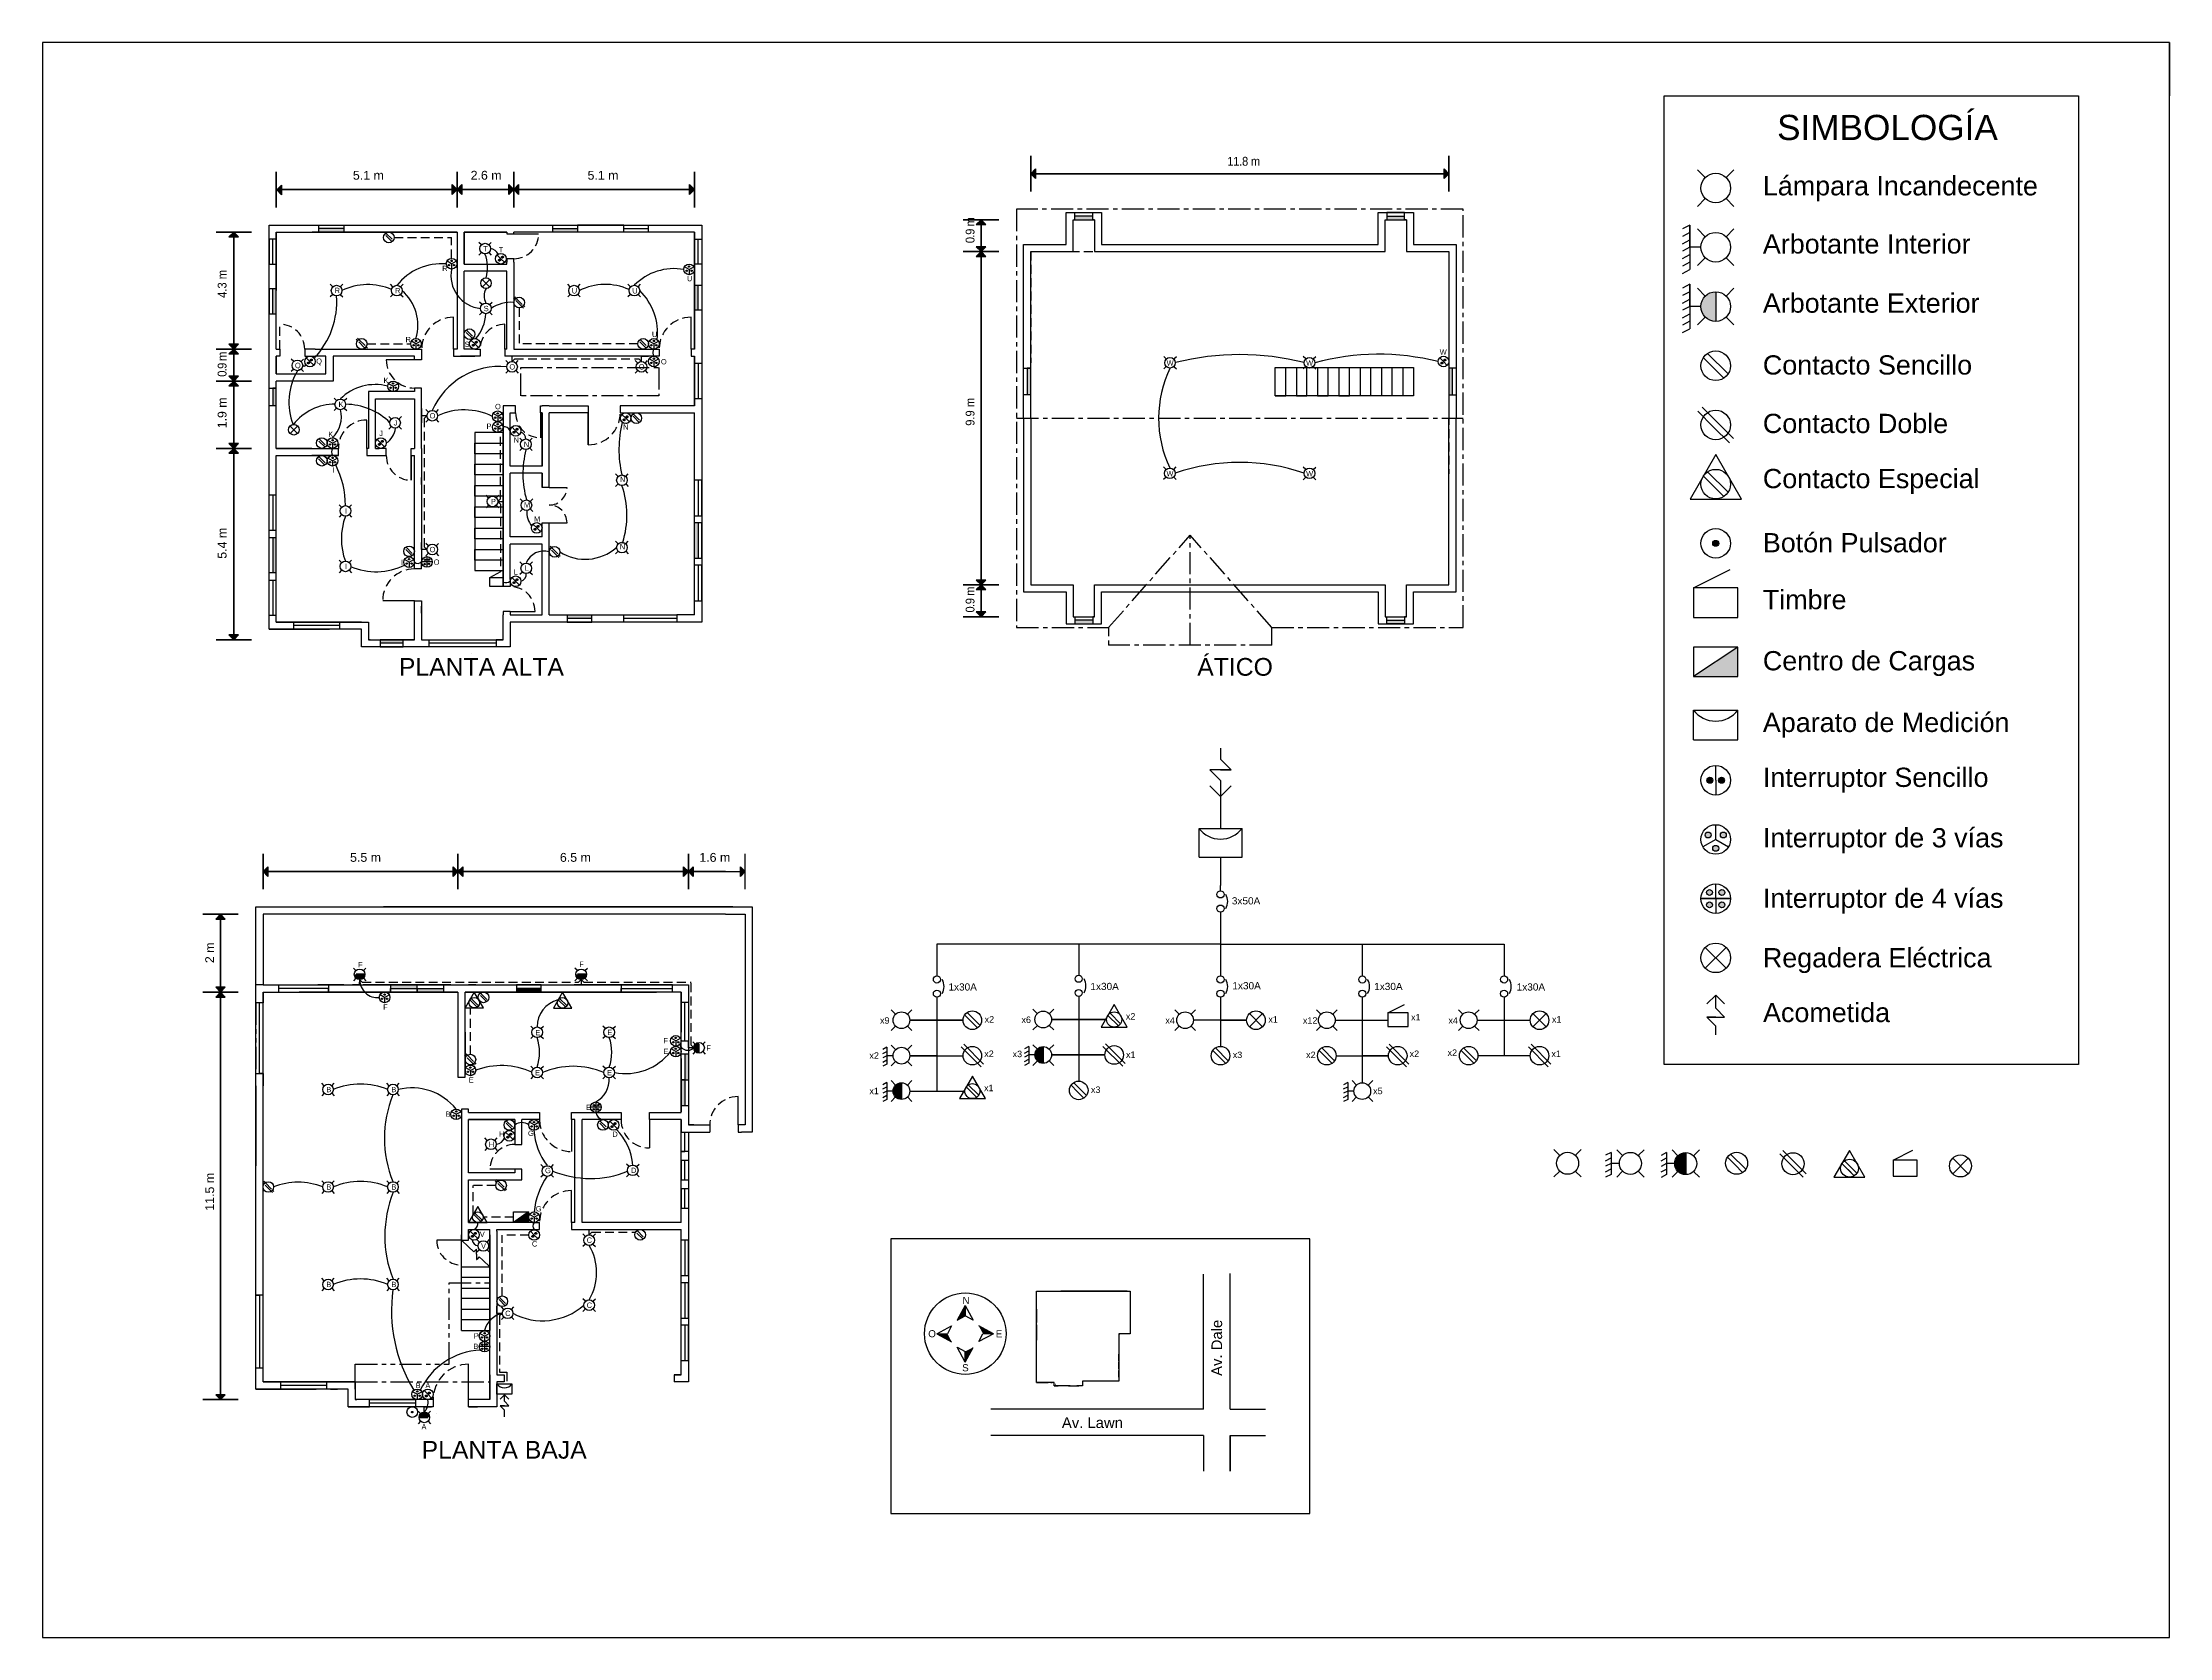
# Model space of a CAD drawing. Header units: millimetres. Extents: x 0 to 120, y 0 to 90.
import ezdxf

# ---------------------------------------------------------------- set-up
doc = ezdxf.new("R2010")
doc.units = ezdxf.units.MM
for name, pattern in [('CENTER', [2, 1.25, -0.25, 0.25, -0.25]), ('DASHED', [0.75, 0.5, -0.25]), ('PHANTOM', [2.5, 1.25, -0.25, 0.25, -0.25, 0.25, -0.25])]:
    doc.linetypes.add(name, pattern=pattern)
doc.styles.add('Annotative', font='arial.ttf')
doc.styles.add('Notes', font='arial.ttf', dxfattribs={"height": 3})

msp = doc.modelspace()

# ---------------------------------------------------------------- hatches: boundary and pattern name
at = {"lineweight": 90}
h = msp.add_hatch(color=256, dxfattribs=at)
h.set_gradient(color2=(0, 0, 0), one_color=1)
h.paths.add_polyline_path([(56.02, 82.87), (55.75, 82.6), (56.02, 82.33), (56.02, 82.6)])
h = msp.add_hatch(color=256, dxfattribs=at)
h.set_gradient(color2=(0, 0, 0), one_color=1)
h.paths.add_polyline_path([(79.07, 82.33), (79.35, 82.6), (79.07, 82.87), (79.07, 82.6)])
h = msp.add_hatch(color=256, dxfattribs=at)
h.set_gradient(color2=(0, 0, 0), one_color=1)
h.paths.add_polyline_path([(13.48, 81.95), (13.21, 81.68), (13.48, 81.41), (13.48, 81.68)])
h = msp.add_hatch(color=256, dxfattribs=at)
h.set_gradient(color2=(0, 0, 0), one_color=1)
h.paths.add_polyline_path([(23.11, 81.43), (23.39, 81.7), (23.11, 81.98), (23.11, 81.7)])
h = msp.add_hatch(color=256, dxfattribs=at)
h.set_gradient(color2=(0, 0, 0), one_color=1)
h.paths.add_polyline_path([(23.39, 81.7), (23.66, 81.43), (23.66, 81.7), (23.66, 81.98)])
h = msp.add_hatch(color=256, dxfattribs=at)
h.set_gradient(color2=(0, 0, 0), one_color=1)
h.paths.add_polyline_path([(26.31, 81.43), (26.59, 81.7), (26.31, 81.98), (26.31, 81.7)])
h = msp.add_hatch(color=256, dxfattribs=at)
h.set_gradient(color2=(0, 0, 0), one_color=1)
h.paths.add_polyline_path([(26.86, 81.98), (26.59, 81.7), (26.86, 81.43), (26.86, 81.7)])
h = msp.add_hatch(color=256, dxfattribs=at)
h.set_gradient(color2=(0, 0, 0), one_color=1)
h.paths.add_polyline_path([(36.79, 81.7), (36.51, 81.98), (36.51, 81.7), (36.51, 81.43)])
h = msp.add_hatch(color=256)
h.set_gradient(color2=(0, 0, 0), one_color=1)
h.paths.add_polyline_path([(94.4, 75.94, 0.414214), (93.57, 75.1, 0.414214), (94.4, 74.27)])
h.paths.add_polyline_path([(96.79, 39.18), (110.05, 39.18), (110.05, 37.22), (96.79, 37.22)], flags=9)
h.paths.add_polyline_path([(96.79, 42.53), (110.71, 42.53), (110.71, 40.6), (96.79, 40.6)], flags=9)
h.paths.add_polyline_path([(96.79, 45.94), (110.71, 45.94), (110.71, 44.01), (96.79, 44.01)], flags=9)
h.paths.add_polyline_path([(96.79, 49.35), (109.87, 49.35), (109.87, 47.4), (96.79, 47.4)], flags=9)
h.paths.add_polyline_path([(96.79, 52.45), (111.14, 52.45), (111.14, 50.52), (96.79, 50.52)], flags=9)
h.paths.add_polyline_path([(96.79, 55.93), (109.17, 55.93), (109.17, 53.96), (96.79, 53.96)], flags=9)
h.paths.add_polyline_path([(96.79, 59.38), (101.95, 59.38), (101.95, 57.73), (96.79, 57.73)], flags=9)
h.paths.add_polyline_path([(96.79, 62.59), (107.62, 62.59), (107.62, 60.94), (96.79, 60.94)], flags=9)
h.paths.add_polyline_path([(96.79, 66.22), (109.38, 66.22), (109.38, 64.27), (96.79, 64.27)], flags=9)
h.paths.add_polyline_path([(96.79, 69.32), (107.65, 69.32), (107.65, 67.65), (96.79, 67.65)], flags=9)
h.paths.add_polyline_path([(96.79, 72.63), (109.01, 72.63), (109.01, 70.96), (96.79, 70.96)], flags=9)
h.paths.add_polyline_path([(96.79, 76.11), (109.58, 76.11), (109.58, 74.46), (96.79, 74.46)], flags=9)
h.paths.add_polyline_path([(96.79, 79.45), (109.07, 79.45), (109.07, 77.81), (96.79, 77.81)], flags=9)
h.paths.add_polyline_path([(96.79, 82.73), (112.68, 82.73), (112.68, 80.8), (96.79, 80.8)], flags=9)
h = msp.add_hatch(color=256, dxfattribs=at)
h.set_gradient(color2=(0, 0, 0), one_color=1)
h.paths.add_polyline_path([(11.06, 79.03), (10.79, 79.3), (10.51, 79.03), (10.79, 79.03)])
h = msp.add_hatch(color=256)
h.paths.add_polyline_path([(13.19, 76.1), (12.99, 76.1), (12.99, 74.7), (13.19, 74.7)])
h.paths.add_polyline_path([(16.99, 79.3), (16.99, 79.5), (15.59, 79.5), (15.59, 79.3)])
h.paths.add_polyline_path([(28.79, 79.5), (28.79, 79.3), (30.19, 79.3), (30.19, 79.5)])
h.paths.add_polyline_path([(36.99, 76.3), (36.79, 76.3), (36.79, 74.9), (36.99, 74.9)])
h.paths.add_polyline_path([(30.99, 57.5), (30.99, 57.7), (29.59, 57.7), (29.59, 57.5)])
h.paths.add_polyline_path([(36.99, 62.9), (36.79, 62.9), (36.79, 60.9), (36.99, 60.9)])
h.paths.add_polyline_path([(19.04, 56.3), (19.04, 56.1), (20.34, 56.1), (20.34, 56.3), (19.69, 56.3)])
h = msp.add_hatch(color=256, dxfattribs=at)
h.set_gradient(color2=(0, 0, 0), one_color=1)
h.paths.add_polyline_path([(53.22, 79.73), (52.95, 80), (52.67, 79.73), (52.95, 79.73)])
h = msp.add_hatch(color=256)
h.set_gradient(color2=(0, 0, 0), one_color=1)
h.paths.add_polyline_path([(58.25, 80.2), (58.25, 80), (59.25, 80), (59.25, 80.2)])
h.paths.add_polyline_path([(75.85, 80.2), (75.85, 80), (76.85, 80), (76.85, 80.2)])
h = msp.add_hatch(color=256, dxfattribs=at)
h.set_gradient(color2=(0, 0, 0), one_color=1)
h.paths.add_polyline_path([(52.67, 78.47), (52.95, 78.2), (53.22, 78.47), (52.95, 78.47)])
h = msp.add_hatch(color=256, dxfattribs=at)
h.set_gradient(color2=(0, 0, 0), one_color=1)
h.paths.add_polyline_path([(53.22, 77.93), (52.95, 78.2), (52.67, 77.93), (52.95, 77.93)])
h = msp.add_hatch(color=256)
h.paths.add_polyline_path([(23.04, 77.68, 1), (23.12, 77.68, 1)])
h.paths.add_polyline_path([(22.98, 77.44, 1), (22.9, 77.44, 1)])
h.paths.add_polyline_path([(23.18, 77.44, 1), (23.26, 77.44, 1)])
at = {"linetype": 'DASHED'}
h = msp.add_hatch(color=256, dxfattribs=at)
h.paths.add_polyline_path([(26, 77.89, 1), (25.9, 77.89, 1)])
h.paths.add_polyline_path([(25.83, 77.72, 1), (25.73, 77.72, 1)])
h = msp.add_hatch(color=256)
h.paths.add_polyline_path([(36.44, 77.36, 1), (36.52, 77.36, 1)])
h.paths.add_polyline_path([(36.39, 77.12, 1), (36.31, 77.12, 1)])
h.paths.add_polyline_path([(36.58, 77.12, 1), (36.66, 77.12, 1)])
h = msp.add_hatch(color=256)
h.paths.add_polyline_path([(21.03, 73.16, 1), (21.11, 73.16, 1)])
h.paths.add_polyline_path([(20.97, 72.92, 1), (20.89, 72.92, 1)])
h.paths.add_polyline_path([(21.17, 72.92, 1), (21.25, 72.92, 1)])
h = msp.add_hatch(color=256)
h.paths.add_polyline_path([(34.45, 73.16, 1), (34.53, 73.16, 1)])
h.paths.add_polyline_path([(34.39, 72.92, 1), (34.31, 72.92, 1)])
h.paths.add_polyline_path([(34.59, 72.92, 1), (34.67, 72.92, 1)])
at = {"lineweight": 90}
h = msp.add_hatch(color=256, dxfattribs=at)
h.set_gradient(color2=(0, 0, 0), one_color=1)
h.paths.add_polyline_path([(10.51, 72.97), (10.79, 72.7), (11.06, 72.97), (10.79, 72.97)])
h = msp.add_hatch(color=256, dxfattribs=at)
h.set_gradient(color2=(0, 0, 0), one_color=1)
h.paths.add_polyline_path([(11.06, 72.43), (10.79, 72.7), (10.51, 72.43), (10.79, 72.43)])
at = {"linetype": 'DASHED'}
h = msp.add_hatch(color=256, dxfattribs=at)
h.paths.add_polyline_path([(15.22, 72.09, 1), (15.12, 72.09, 1)])
h.paths.add_polyline_path([(15.05, 71.92, 1), (14.95, 71.92, 1)])
h = msp.add_hatch(color=256, dxfattribs=at)
h.paths.add_polyline_path([(24.52, 73.09, 1), (24.42, 73.09, 1)])
h.paths.add_polyline_path([(24.35, 72.92, 1), (24.25, 72.92, 1)])
h = msp.add_hatch(color=256)
h.paths.add_polyline_path([(34.45, 72.16, 1), (34.53, 72.16, 1)])
h.paths.add_polyline_path([(34.39, 71.92, 1), (34.31, 71.92, 1)])
h.paths.add_polyline_path([(34.59, 71.92, 1), (34.67, 71.92, 1)])
h = msp.add_hatch(color=256, dxfattribs=at)
h.paths.add_polyline_path([(79.17, 72.08, 1), (79.07, 72.08, 1)])
h.paths.add_polyline_path([(79, 71.91, 1), (78.9, 71.91, 1)])
at = {"lineweight": 90}
h = msp.add_hatch(color=256, dxfattribs=at)
h.set_gradient(color2=(0, 0, 0), one_color=1)
h.paths.add_polyline_path([(10.51, 71.17), (10.79, 70.9), (11.06, 71.17), (10.79, 71.17)])
h = msp.add_hatch(color=256, dxfattribs=at)
h.set_gradient(color2=(0, 0, 0), one_color=1)
h.paths.add_polyline_path([(11.06, 70.63), (10.79, 70.9), (10.51, 70.63), (10.79, 70.63)])
h = msp.add_hatch(color=256)
h.paths.add_polyline_path([(19.74, 70.76, 1), (19.82, 70.76, 1)])
h.paths.add_polyline_path([(19.68, 70.52, 1), (19.6, 70.52, 1)])
h.paths.add_polyline_path([(19.88, 70.52, 1), (19.96, 70.52, 1)])
at = {"linetype": 'DASHED'}
h = msp.add_hatch(color=256, dxfattribs=at)
h.set_gradient(color2=(0, 0, 0), one_color=1)
h.paths.add_polyline_path([(76.85, 57.2), (76.85, 57.4), (75.85, 57.4), (75.85, 57.2)])
h.paths.add_polyline_path([(58.25, 57.4), (58.25, 57.2), (59.25, 57.2), (59.25, 57.4)])
h.paths.add_polyline_path([(79.55, 71.62), (79.35, 71.62), (79.35, 70.6), (79.35, 70.12), (79.55, 70.12)])
h.paths.add_polyline_path([(55.75, 71.62), (55.55, 71.62), (55.55, 70.12), (55.75, 70.12)])
h = msp.add_hatch(color=256, dxfattribs=at)
h.paths.add_polyline_path([(13.19, 70.5), (12.99, 70.5), (12.99, 69.5), (13.19, 69.5)])
h.paths.add_polyline_path([(13.19, 62), (13.19, 62.07), (12.99, 62.07), (12.99, 60.07), (13.19, 60.07)])
h = msp.add_hatch(color=256)
h.paths.add_polyline_path([(25.64, 69.07, 1), (25.72, 69.07, 1)])
h.paths.add_polyline_path([(25.58, 68.83, 1), (25.5, 68.83, 1)])
h.paths.add_polyline_path([(25.78, 68.83, 1), (25.86, 68.83, 1)])
h = msp.add_hatch(color=256)
h.paths.add_polyline_path([(25.64, 68.46, 1), (25.72, 68.46, 1)])
h.paths.add_polyline_path([(25.58, 68.22, 1), (25.5, 68.22, 1)])
h.paths.add_polyline_path([(25.77, 68.22, 1), (25.85, 68.22, 1)])
h = msp.add_hatch(color=256, dxfattribs=at)
h.paths.add_polyline_path([(33.03, 68.88, 1), (32.93, 68.88, 1)])
h.paths.add_polyline_path([(32.86, 68.71, 1), (32.76, 68.71, 1)])
at = {"lineweight": 90}
h = msp.add_hatch(color=256, dxfattribs=at)
h.set_gradient(color2=(0, 0, 0), one_color=1)
h.paths.add_polyline_path([(10.51, 67.37), (10.79, 67.1), (11.06, 67.37), (10.79, 67.37)])
h = msp.add_hatch(color=256)
h.paths.add_polyline_path([(16.32, 67.56, 1), (16.4, 67.56, 1)])
h.paths.add_polyline_path([(16.26, 67.32, 1), (16.18, 67.32, 1)])
h.paths.add_polyline_path([(16.46, 67.32, 1), (16.54, 67.32, 1)])
at = {"linetype": 'DASHED'}
h = msp.add_hatch(color=256, dxfattribs=at)
h.paths.add_polyline_path([(19.22, 67.49, 1), (19.12, 67.49, 1)])
h.paths.add_polyline_path([(19.05, 67.32, 1), (18.95, 67.32, 1)])
h = msp.add_hatch(color=256, dxfattribs=at)
h.paths.add_polyline_path([(26.82, 68.18, 1), (26.72, 68.18, 1)])
h.paths.add_polyline_path([(26.65, 68.01, 1), (26.55, 68.01, 1)])
at = {"lineweight": 90}
h = msp.add_hatch(color=256, dxfattribs=at)
h.set_gradient(color2=(0, 0, 0), one_color=1)
h.paths.add_polyline_path([(11.06, 66.83), (10.79, 67.1), (10.51, 66.83), (10.79, 66.83)])
h = msp.add_hatch(color=256)
h.paths.add_polyline_path([(16.32, 66.56, 1), (16.4, 66.56, 1)])
h.paths.add_polyline_path([(16.26, 66.32, 1), (16.18, 66.32, 1)])
h.paths.add_polyline_path([(16.46, 66.32, 1), (16.54, 66.32, 1)])
at = {"linetype": 'DASHED'}
h = msp.add_hatch(color=256, dxfattribs=at)
h.paths.add_polyline_path([(28.01, 62.7, 1), (27.91, 62.7, 1)])
h.paths.add_polyline_path([(27.84, 62.53, 1), (27.74, 62.53, 1)])
for points in [[(94.57, 61.74, 1), (94.23, 61.74, 1)], [(95.65, 55.89), (93.15, 54.22), (95.65, 54.22)], [(56.46, 33.34, 0.414214), (55.99, 32.87, 0.414214), (56.46, 32.4)], [(48.46, 31.31, 0.414214), (47.99, 30.83, 0.414214), (48.46, 30.36)], [(26.58, 23.42), (27.42, 23.42), (27.42, 24.02)], [(52.06, 18.74), (51.61, 17.9), (52.06, 18.14)], [(50.46, 17.14), (51.29, 16.69), (51.06, 17.14)], [(53.66, 17.14), (52.82, 17.58), (53.06, 17.14)], [(52.05, 15.54), (52.5, 16.37), (52.05, 16.14)]]:
    msp.add_hatch(color=256).paths.add_polyline_path(points)
h = msp.add_hatch(color=256)
h.paths.add_polyline_path([(20.64, 60.84, 1), (20.72, 60.84, 1)])
h.paths.add_polyline_path([(20.59, 60.6, 1), (20.51, 60.6, 1)])
h.paths.add_polyline_path([(20.78, 60.6, 1), (20.86, 60.6, 1)])
h = msp.add_hatch(color=256)
h.paths.add_polyline_path([(21.61, 60.81, 1), (21.53, 60.81, 1)])
h.paths.add_polyline_path([(21.77, 60.82, 1), (21.85, 60.82, 1)])
h.paths.add_polyline_path([(21.76, 60.58, 1), (21.84, 60.58, 1)])
h.paths.add_polyline_path([(21.52, 60.57, 1), (21.6, 60.57, 1)])
h = msp.add_hatch(color=256, dxfattribs=at)
h.paths.add_polyline_path([(26.82, 59.69, 1), (26.72, 59.69, 1)])
h.paths.add_polyline_path([(26.65, 59.52, 1), (26.55, 59.52, 1)])
at = {"lineweight": 90}
h = msp.add_hatch(color=256, dxfattribs=at)
h.set_gradient(color2=(0, 0, 0), one_color=1)
h.paths.add_polyline_path([(52.67, 59.67), (52.95, 59.4), (53.22, 59.67), (52.95, 59.67)])
h = msp.add_hatch(color=256, dxfattribs=at)
h.set_gradient(color2=(0, 0, 0), one_color=1)
h.paths.add_polyline_path([(53.22, 59.13), (52.95, 59.4), (52.67, 59.13), (52.95, 59.13)])
h = msp.add_hatch(color=256, dxfattribs=at)
h.set_gradient(color2=(0, 0, 0), one_color=1)
h.paths.add_polyline_path([(52.67, 57.87), (52.95, 57.6), (53.22, 57.87), (52.95, 57.87)])
h = msp.add_hatch(color=256, dxfattribs=at)
h.set_gradient(color2=(0, 0, 0), one_color=1)
h.paths.add_polyline_path([(10.51, 56.57), (10.79, 56.3), (11.06, 56.57), (10.79, 56.57)])
h = msp.add_hatch(color=256)
h.paths.add_polyline_path([(94.23, 48.37, 1), (93.9, 48.37, 1)])
h.paths.add_polyline_path([(94.9, 48.37, 1), (94.57, 48.37, 1)])
h = msp.add_hatch(color=256)
h.paths.add_polyline_path([(95, 45.28, 1), (94.67, 45.28, 1)])
h.paths.add_polyline_path([(93.8, 45.28, 1), (94.13, 45.28, 1)])
h.paths.add_polyline_path([(94.57, 44.53, 1), (94.23, 44.53, 1)])
h.paths.add_polyline_path([(94.92, 42.04, 1), (94.58, 42.04, 1)])
h.paths.add_polyline_path([(94.22, 42.04, 1), (93.88, 42.04, 1)])
h.paths.add_polyline_path([(94.22, 41.34, 1), (93.88, 41.34, 1)])
h.paths.add_polyline_path([(94.92, 41.34, 1), (94.58, 41.34, 1)])
h = msp.add_hatch(color=256, dxfattribs=at)
h.set_gradient(color2=(0, 0, 0), one_color=1)
h.paths.add_polyline_path([(12.71, 43.49), (12.44, 43.22), (12.71, 42.94), (12.71, 43.22)])
h = msp.add_hatch(color=256, dxfattribs=at)
h.set_gradient(color2=(0, 0, 0), one_color=1)
h.paths.add_polyline_path([(23.17, 42.94), (23.44, 43.22), (23.17, 43.49), (23.17, 43.22)])
h = msp.add_hatch(color=256, dxfattribs=at)
h.set_gradient(color2=(0, 0, 0), one_color=1)
h.paths.add_polyline_path([(23.71, 43.49), (23.44, 43.22), (23.71, 42.94), (23.71, 43.22)])
h = msp.add_hatch(color=256, dxfattribs=at)
h.set_gradient(color2=(0, 0, 0), one_color=1)
h.paths.add_polyline_path([(36.17, 42.94), (36.44, 43.22), (36.17, 43.49), (36.17, 43.22)])
h = msp.add_hatch(color=256, dxfattribs=at)
h.set_gradient(color2=(0, 0, 0), one_color=1)
h.paths.add_polyline_path([(36.71, 43.49), (36.44, 43.22), (36.71, 42.94), (36.71, 43.22)])
h = msp.add_hatch(color=256, dxfattribs=at)
h.set_gradient(color2=(0, 0, 0), one_color=1)
h.paths.add_polyline_path([(39.37, 42.94), (39.64, 43.22), (39.37, 43.49), (39.37, 43.22)])
h = msp.add_hatch()
h.set_pattern_fill('AR-PARQ1', color=256, style=0)
h.paths.add_polyline_path([(37.3, 43.11), (36.87, 43.11), (34.4, 43.11), (18.4, 43.11), (17.63, 43.11), (17.63, 39.11), (29.8, 39.11), (35.2, 39.11), (35.2, 39.1), (35.2, 30.41), (37.3, 30.41)])
h.paths.add_polyline_path([(35.2, 39.1), (29.8, 39.1), (17.63, 39.1), (17.63, 38.71), (18.4, 38.71), (21.4, 38.71), (34.8, 38.71), (34.8, 30.41), (35.2, 30.41)], flags=17)
h = msp.add_hatch(color=256, dxfattribs=at)
h.set_gradient(color2=(0, 0, 0), one_color=1)
h.paths.add_polyline_path([(10.31, 40.54), (10.04, 40.82), (9.77, 40.54), (10.04, 40.54)])
at = {"linetype": 'DASHED'}
h = msp.add_hatch(color=256, dxfattribs=at)
h.set_gradient(color2=(0, 0, 0), one_color=1)
h.paths.add_polyline_path([(18.19, 37.42), (17.59, 37.42, 1)])
h = msp.add_hatch(color=256, dxfattribs=at)
h.set_gradient(color2=(0, 0, 0), one_color=1)
h.paths.add_polyline_path([(30.69, 37.42), (30.09, 37.42, 1)])
at = {"lineweight": 90}
h = msp.add_hatch(color=256, dxfattribs=at)
h.set_gradient(color2=(0, 0, 0), one_color=1)
h.paths.add_polyline_path([(10.04, 36.42), (10.31, 36.69), (10.04, 36.69), (9.77, 36.69)])
h = msp.add_hatch(color=256, dxfattribs=at)
h.set_gradient(color2=(0, 0, 0), one_color=1)
h.paths.add_polyline_path([(10.31, 36.14), (10.04, 36.42), (9.77, 36.14), (10.04, 36.14)])
h = msp.add_hatch(color=256)
h.paths.add_polyline_path([(19.26, 36.28, 1), (19.34, 36.28, 1)])
h.paths.add_polyline_path([(19.2, 36.04, 1), (19.12, 36.04, 1)])
h.paths.add_polyline_path([(19.4, 36.04, 1), (19.48, 36.04, 1)])
at = {"linetype": 'DASHED'}
h = msp.add_hatch(color=256, dxfattribs=at)
h.paths.add_polyline_path([(22.64, 36.42), (22.64, 36.62), (21.14, 36.62), (21.14, 36.42)])
h.paths.add_polyline_path([(20.04, 36.82), (19.64, 36.82), (19.64, 36.62), (21.14, 36.62), (21.14, 36.82)])
h = msp.add_hatch(color=256)
h.set_gradient(color2=(0, 0, 0), one_color=1)
h.paths.add_polyline_path([(28.14, 36.42), (28.14, 36.62), (26.74, 36.62), (26.74, 36.42)])
h = msp.add_hatch(color=256)
h.paths.add_polyline_path([(35.69, 33.83, 1), (35.77, 33.83, 1)])
h.paths.add_polyline_path([(35.63, 33.59, 1), (35.55, 33.59, 1)])
h.paths.add_polyline_path([(35.83, 33.59, 1), (35.91, 33.59, 1)])
h = msp.add_hatch(color=256)
h.paths.add_polyline_path([(35.69, 33.22, 1), (35.77, 33.22, 1)])
h.paths.add_polyline_path([(35.63, 32.98, 1), (35.55, 32.98, 1)])
h.paths.add_polyline_path([(35.83, 32.98, 1), (35.91, 32.98, 1)])
h = msp.add_hatch(color=256, dxfattribs=at)
h.paths.add_polyline_path([(36.24, 31.47), (36.04, 31.47), (36.04, 30.02), (36.24, 30.02)])
h.paths.add_polyline_path([(36.44, 32.92), (36.24, 32.92), (36.24, 31.47), (36.44, 31.47)])
h = msp.add_hatch(color=256, dxfattribs=at)
h.set_gradient(color2=(0, 0, 0), one_color=1)
h.paths.add_polyline_path([(37.04, 32.97), (37.04, 33.57, 0.414214), (36.74, 33.27, 0.414214)])
h = msp.add_hatch(color=256)
h.paths.add_polyline_path([(24.1, 32.16, 1), (24.18, 32.16, 1)])
h.paths.add_polyline_path([(24.04, 31.92, 1), (23.96, 31.92, 1)])
h.paths.add_polyline_path([(24.24, 31.92, 1), (24.32, 31.92, 1)])
h = msp.add_hatch(color=256)
h.paths.add_polyline_path([(31.15, 30.03, 1), (31.07, 30.03, 1)])
h.paths.add_polyline_path([(31.31, 30.04, 1), (31.39, 30.04, 1)])
h.paths.add_polyline_path([(31.3, 29.8, 1), (31.38, 29.8, 1)])
h.paths.add_polyline_path([(31.06, 29.8, 1), (31.14, 29.8, 1)])
h = msp.add_hatch(color=256)
h.paths.add_polyline_path([(23.3, 29.68, 1), (23.38, 29.68, 1)])
h.paths.add_polyline_path([(23.24, 29.44, 1), (23.16, 29.44, 1)])
h.paths.add_polyline_path([(23.44, 29.44, 1), (23.52, 29.44, 1)])
h = msp.add_hatch(color=256)
h.paths.add_polyline_path([(27.69, 29.08, 1), (27.77, 29.08, 1)])
h.paths.add_polyline_path([(27.63, 28.84, 1), (27.55, 28.84, 1)])
h.paths.add_polyline_path([(27.83, 28.84, 1), (27.91, 28.84, 1)])
h = msp.add_hatch(color=256, dxfattribs=at)
h.paths.add_polyline_path([(32.25, 29, 1), (32.35, 29, 1)])
h.paths.add_polyline_path([(32.08, 28.83, 1), (32.18, 28.83, 1)])
h = msp.add_hatch(color=256, dxfattribs=at)
h.paths.add_polyline_path([(26.37, 28.4, 1), (26.47, 28.4, 1)])
h.paths.add_polyline_path([(26.2, 28.23, 1), (26.3, 28.23, 1)])
at = {"linetype": 'DASHED', "lineweight": 90}
h = msp.add_hatch(color=256, dxfattribs=at)
h.set_gradient(color2=(0, 0, 0), one_color=1)
h.paths.add_polyline_path([(92.71, 26.12), (92.71, 27.37, 0.414214), (92.09, 26.74, 0.414214)])
at = {"linetype": 'DASHED'}
h = msp.add_hatch(color=256, dxfattribs=at)
h.paths.add_polyline_path([(24.37, 22.8, 1), (24.47, 22.8, 1)])
h.paths.add_polyline_path([(24.2, 22.63, 1), (24.3, 22.63, 1)])
h = msp.add_hatch(color=256)
h.paths.add_polyline_path([(27.7, 23.88, 1), (27.78, 23.88, 1)])
h.paths.add_polyline_path([(27.64, 23.64, 1), (27.56, 23.64, 1)])
h.paths.add_polyline_path([(27.83, 23.64, 1), (27.91, 23.64, 1)])
h = msp.add_hatch(color=256, dxfattribs=at)
h.paths.add_polyline_path([(27.78, 22.8, 1), (27.88, 22.8, 1)])
h.paths.add_polyline_path([(27.61, 22.63, 1), (27.71, 22.63, 1)])
h = msp.add_hatch(color=256)
h.paths.add_polyline_path([(24.9, 17.17, 1), (24.98, 17.17, 1)])
h.paths.add_polyline_path([(24.84, 16.93, 1), (24.76, 16.93, 1)])
h.paths.add_polyline_path([(25.04, 16.93, 1), (25.12, 16.93, 1)])
h = msp.add_hatch(color=256)
h.paths.add_polyline_path([(24.86, 16.53, 1), (24.78, 16.53, 1)])
h.paths.add_polyline_path([(25.02, 16.54, 1), (25.1, 16.54, 1)])
h.paths.add_polyline_path([(25.02, 16.29, 1), (25.1, 16.29, 1)])
h.paths.add_polyline_path([(24.78, 16.29, 1), (24.86, 16.29, 1)])
at = {"lineweight": 90}
h = msp.add_hatch(color=256, dxfattribs=at)
h.set_gradient(color2=(0, 0, 0), one_color=1)
h.paths.add_polyline_path([(9.77, 13.69), (10.04, 13.42), (10.31, 13.69), (10.04, 13.69)])
h = msp.add_hatch(color=256)
h.paths.add_polyline_path([(21.1, 13.88, 1), (21.18, 13.88, 1)])
h.paths.add_polyline_path([(21.04, 13.64, 1), (20.96, 13.64, 1)])
h.paths.add_polyline_path([(21.23, 13.64, 1), (21.31, 13.64, 1)])
at = {"linetype": 'DASHED'}
h = msp.add_hatch(color=256, dxfattribs=at)
h.paths.add_polyline_path([(21.77, 13.8, 1), (21.87, 13.8, 1)])
h.paths.add_polyline_path([(21.6, 13.63, 1), (21.7, 13.63, 1)])
msp.add_hatch(color=256, dxfattribs=at).paths.add_polyline_path([(20.9, 12.72, 1), (20.82, 12.72, 1)])
h = msp.add_hatch(color=256, dxfattribs=at)
h.set_gradient(color2=(0, 0, 0), one_color=1)
h.paths.add_polyline_path([(21.24, 12.42), (21.84, 12.42, 1)])

# ---------------------------------------------------------------- linework, layer by layer
for p, q in [((120, 90), (0, 90)), ((0, 90), (0, 0)), ((120, 0), (120, 90)), ((120, 90), (120, 87)), ((93.81, 82.38), (93.37, 82.82)), ((94.99, 82.38), (95.43, 82.82)), ((93.81, 81.2), (93.37, 80.75)), ((94.99, 81.2), (95.43, 80.75)), ((12.79, 79.7), (37.19, 79.7)), ((12.79, 56.9), (12.79, 79.7)), ((13.19, 72.7), (13.19, 79.3)), ((13.19, 79.3), (15.21, 79.3)), ((13.19, 79.3), (23.39, 79.3)), ((13.19, 79.3), (23.39, 79.3)), ((13.19, 79.3), (23.39, 79.3)), ((13.19, 79.3), (13.19, 78.9)), ((13.19, 79.3), (15.59, 79.3)), ((13.19, 79.3), (13.19, 76)), ((23.39, 79.3), (15.21, 79.3)), ((15.59, 79.3), (15.59, 79.7)), ((15.59, 79.7), (16.99, 79.7)), ((16.99, 79.5), (15.59, 79.5)), ((16.99, 79.7), (16.99, 79.3)), ((23.39, 79.3), (23.39, 72.7)), ((26.19, 79.3), (23.79, 79.3)), ((23.79, 77.5), (23.79, 79.3)), ((23.79, 79.3), (23.79, 78.4)), ((23.79, 79.3), (26.19, 79.3)), ((23.79, 79.3), (23.79, 77.5)), ((26.19, 79.3), (26.19, 79.2)), ((26.19, 79.2), (26.59, 79.2)), ((26.19, 79.2), (26.19, 79.2)), ((36.79, 79.3), (26.59, 79.3)), ((26.59, 79.2), (26.59, 79.3)), ((26.59, 79.2), (27.99, 79.2)), ((28.79, 79.3), (28.79, 79.7)), ((28.79, 79.5), (30.19, 79.5)), ((30.19, 79.3), (28.79, 79.3)), ((32.79, 79.7), (30.19, 79.7)), ((30.19, 79.7), (30.19, 79.3)), ((32.79, 79.3), (32.79, 79.7)), ((32.79, 79.5), (34.19, 79.5)), ((34.19, 79.3), (32.79, 79.3)), ((34.19, 79.3), (34.19, 79.7)), ((36.79, 79.3), (34.19, 79.3)), ((36.79, 79.2), (36.79, 79.3)), ((36.79, 79.3), (36.79, 78.9)), ((36.79, 79.3), (36.79, 72.7)), ((36.79, 79.3), (36.79, 76)), ((36.79, 79.1), (36.79, 79.2)), ((37.19, 79.7), (37.19, 57.3)), ((57.75, 78.6), (57.75, 80.4)), ((57.75, 80.4), (59.75, 80.4)), ((58.15, 78.2), (58.15, 80)), ((58.15, 80), (59.35, 80)), ((58.15, 80), (58.25, 80)), ((58.25, 80), (58.25, 80.4)), ((59.25, 80.2), (58.25, 80.2)), ((59.25, 80), (59.25, 80.4)), ((59.35, 80), (59.25, 80)), ((59.35, 80), (59.35, 78.2)), ((59.75, 80.4), (59.75, 78.6)), ((75.35, 78.6), (75.35, 80.4)), ((75.35, 80.4), (77.35, 80.4)), ((75.75, 78.2), (75.75, 80)), ((75.75, 80), (76.95, 80)), ((76.85, 80.4), (75.85, 80.4)), ((75.85, 80.4), (75.85, 80)), ((75.85, 80.2), (76.85, 80.2)), ((76.85, 80), (76.85, 80.4)), ((76.95, 80), (76.85, 80)), ((76.95, 80), (76.95, 78.2)), ((77.35, 80.4), (77.35, 78.6)), ((92.94, 79.7), (92.53, 79.48)), ((92.94, 79.28), (92.53, 79.06)), ((92.94, 78.45), (92.94, 79.7)), ((92.94, 79.7), (92.94, 77.19)), ((92.94, 79.7), (92.94, 79.28)), ((92.94, 79.28), (92.94, 78.86)), ((93.81, 79.04), (93.37, 79.48)), ((94.99, 79.04), (95.43, 79.48)), ((13.19, 78.9), (12.79, 78.9)), ((12.79, 78.9), (12.79, 77.5)), ((12.99, 77.5), (12.99, 78.9)), ((23.79, 78.4), (23.79, 77.5)), ((24.76, 78.58), (24.61, 78.72)), ((24.76, 78.16), (24.61, 78.01)), ((25.18, 78.58), (25.32, 78.72)), ((25.18, 78.16), (25.32, 78.01)), ((36.79, 72.7), (36.79, 79.1)), ((36.79, 78.9), (37.19, 78.9)), ((36.99, 77.5), (36.99, 78.9)), ((37.19, 78.9), (37.19, 78.2)), ((37.19, 78.2), (37.19, 77.5)), ((55.35, 68.8), (55.35, 78.6)), ((55.35, 78.6), (57.75, 78.6)), ((55.75, 68.8), (55.75, 78.2)), ((55.75, 78.2), (58.15, 78.2)), ((59.35, 78.2), (75.75, 78.2)), ((59.75, 78.6), (75.35, 78.6)), ((76.95, 78.2), (79.35, 78.2)), ((77.35, 78.6), (79.75, 78.6)), ((79.35, 78.2), (79.35, 68.8)), ((79.75, 78.6), (79.75, 68.8)), ((92.53, 78.64), (92.94, 78.86)), ((92.94, 78.45), (92.53, 78.23)), ((92.53, 77.81), (92.94, 78.03)), ((92.94, 78.86), (92.94, 78.45)), ((92.94, 78.86), (92.94, 78.45)), ((93.57, 78.45), (92.94, 78.45)), ((92.94, 78.45), (92.94, 78.03)), ((92.94, 78.03), (92.94, 77.61)), ((92.94, 78.03), (92.94, 77.61)), ((12.79, 77.5), (13.19, 77.5)), ((13.19, 77.5), (13.19, 76.1)), ((23.08, 77.52), (22.82, 77.67)), ((23.08, 77.52), (23.34, 77.67)), ((23.08, 77.52), (23.08, 77.22)), ((23.79, 77.5), (25.99, 77.5)), ((23.79, 72.7), (23.79, 77.1)), ((26.19, 77.1), (23.79, 77.1)), ((25.99, 77.5), (26.19, 77.5)), ((26.19, 77.5), (26.19, 77.6)), ((26.19, 72.7), (26.19, 77.1)), ((26.59, 77.6), (26.59, 72.8)), ((36.48, 77.2), (36.22, 77.35)), ((36.48, 77.2), (36.74, 77.35)), ((36.48, 77.2), (36.48, 76.9)), ((37.19, 77.5), (36.79, 77.5)), ((36.79, 77.5), (36.79, 76.3)), ((92.94, 77.61), (92.53, 77.39)), ((92.53, 76.97), (92.94, 77.19)), ((92.94, 77.61), (92.94, 77.19)), ((93.81, 77.85), (93.37, 77.41)), ((94.99, 77.85), (95.43, 77.41)), ((13.19, 76.1), (12.79, 76.1)), ((12.79, 76.1), (12.79, 74.7)), ((12.99, 74.7), (12.99, 76.1)), ((16.37, 76.21), (16.23, 76.36)), ((16.37, 75.79), (16.23, 75.65)), ((16.8, 76.21), (16.94, 76.36)), ((16.8, 75.79), (16.94, 75.65)), ((19.77, 76.21), (19.63, 76.36)), ((19.77, 75.79), (19.63, 75.65)), ((20.2, 76.21), (20.34, 76.36)), ((20.2, 75.79), (20.34, 75.65)), ((24.81, 76.2), (25.23, 76.63)), ((24.81, 76.63), (25.23, 76.2)), ((29.77, 76.21), (29.63, 76.36)), ((29.77, 75.79), (29.63, 75.65)), ((30.2, 76.21), (30.34, 76.36)), ((30.2, 75.79), (30.34, 75.65)), ((33.17, 76.21), (33.03, 76.36)), ((33.17, 75.79), (33.03, 75.65)), ((33.6, 76.21), (33.74, 76.36)), ((33.6, 75.79), (33.74, 75.65)), ((36.79, 76.3), (37.19, 76.3)), ((36.99, 74.9), (36.99, 76.3)), ((37.19, 76.3), (37.19, 74.9)), ((92.94, 76.36), (92.53, 76.14)), ((92.94, 75.94), (92.53, 75.72)), ((92.94, 75.1), (92.94, 76.36)), ((92.94, 76.36), (92.94, 73.85)), ((92.94, 76.36), (92.94, 75.94)), ((92.94, 75.94), (92.94, 75.52)), ((93.81, 75.69), (93.37, 76.14)), ((94.4, 75.94), (94.4, 74.27)), ((94.99, 75.69), (95.43, 76.14)), ((12.79, 74.7), (13.19, 74.7)), ((23.19, 72.7), (23.19, 74.5)), ((24.8, 75.21), (24.66, 75.35)), ((24.8, 74.79), (24.66, 74.64)), ((25.22, 75.21), (25.36, 75.35)), ((25.22, 74.79), (25.36, 74.64)), ((36.59, 72.7), (36.59, 74.5)), ((37.19, 74.9), (36.79, 74.9)), ((92.53, 75.3), (92.94, 75.52)), ((92.94, 75.1), (92.53, 74.89)), ((92.53, 74.47), (92.94, 74.69)), ((92.94, 75.52), (92.94, 75.1)), ((92.94, 75.52), (92.94, 75.1)), ((93.57, 75.1), (92.94, 75.1)), ((92.94, 75.1), (92.94, 74.69)), ((92.94, 74.69), (92.94, 74.27)), ((92.94, 74.69), (92.94, 74.27)), ((93.81, 74.51), (93.37, 74.07)), ((94.99, 74.51), (95.43, 74.07)), ((26.09, 72.7), (26.09, 74.1)), ((92.94, 74.27), (92.53, 74.05)), ((92.53, 73.63), (92.94, 73.85)), ((92.94, 74.27), (92.94, 73.85)), ((13.19, 71.3), (13.19, 72.3)), ((13.19, 72.3), (13.19, 71.3)), ((14.17, 72), (14.02, 72.14)), ((14.59, 72), (14.73, 72.14)), ((15.39, 72.7), (14.79, 72.7)), ((14.79, 72.7), (14.79, 72.3)), ((14.79, 72.3), (15.39, 72.3)), ((15.59, 72.7), (18.49, 72.7)), ((15.99, 72.3), (15.59, 72.3)), ((15.99, 71.3), (15.99, 72.3)), ((18.89, 72.3), (16.39, 72.3)), ((16.39, 72.3), (16.39, 71.3)), ((18.49, 72.7), (21.39, 72.7)), ((20.99, 72.3), (18.89, 72.3)), ((20.99, 72.1), (19.39, 72.1)), ((21.07, 73), (20.81, 73.15)), ((20.99, 72.1), (20.99, 72.3)), ((21.39, 72.1), (20.99, 72.1)), ((21.07, 73), (21.33, 73.15)), ((21.07, 73), (21.07, 72.7)), ((21.39, 72.7), (21.39, 72.3)), ((21.39, 72.3), (21.39, 72.1)), ((23.39, 72.7), (23.19, 72.7)), ((23.19, 72.7), (23.19, 72.3)), ((23.19, 72.3), (24.39, 72.3)), ((23.98, 72.3), (23.58, 72.3)), ((24.39, 72.7), (23.79, 72.7)), ((24.38, 72.3), (23.98, 72.3)), ((34.79, 72.3), (26.09, 72.3)), ((26.28, 71.91), (26.13, 72.06)), ((26.49, 72), (26.49, 72.3)), ((26.59, 72.8), (26.59, 72.7)), ((26.59, 72.7), (34.79, 72.7)), ((26.7, 71.91), (26.84, 72.06)), ((33.79, 72.3), (33.39, 72.3)), ((33.58, 71.91), (33.44, 72.06)), ((33.79, 72), (33.79, 72.3)), ((33.79, 72.3), (34.19, 72.3)), ((34.19, 72.3), (33.79, 72.3)), ((34, 71.91), (34.14, 72.06)), ((34.49, 73), (34.23, 73.15)), ((34.49, 72), (34.23, 72.15)), ((34.49, 73), (34.75, 73.15)), ((34.49, 73), (34.49, 72.7)), ((34.49, 72), (34.75, 72.15)), ((34.49, 72), (34.49, 71.7)), ((34.79, 72.7), (34.79, 72.3)), ((36.79, 72.7), (36.59, 72.7)), ((36.59, 72.7), (36.59, 72.3)), ((36.59, 72.3), (36.79, 72.3)), ((36.79, 69.5), (36.79, 72.3)), ((36.79, 72.3), (36.79, 69.5)), ((36.79, 72.3), (36.79, 69.7)), ((36.79, 72.3), (36.79, 69.5)), ((36.79, 72.3), (36.79, 71.9)), ((63.4, 72.15), (63.26, 72.29)), ((63.82, 72.15), (63.97, 72.29)), ((71.27, 72.15), (71.13, 72.29)), ((71.69, 72.15), (71.83, 72.29)), ((94.28, 71.64), (93.7, 72.22)), ((95.1, 71.3), (93.94, 72.46)), ((13.19, 71.3), (15.99, 71.3)), ((13.19, 67.1), (13.19, 70.9)), ((16.39, 70.9), (13.19, 70.9)), ((14.17, 71.57), (14.02, 71.43)), ((14.59, 71.57), (14.73, 71.43)), ((16.39, 71.3), (16.39, 70.9)), ((26.28, 71.49), (26.13, 71.35)), ((26.7, 71.49), (26.84, 71.35)), ((33.58, 71.49), (33.44, 71.35)), ((33.58, 71.49), (33.44, 71.35)), ((34, 71.49), (34.14, 71.35)), ((36.79, 71.9), (37.19, 71.9)), ((36.99, 71.9), (36.99, 69.9)), ((37.19, 71.9), (37.19, 70.5)), ((55.55, 71.62), (55.55, 70.12)), ((63.4, 71.72), (63.26, 71.58)), ((63.82, 71.72), (63.97, 71.58)), ((69.54, 71.67), (73.44, 71.67)), ((69.54, 70.07), (69.54, 71.67)), ((70.14, 70.07), (70.14, 71.67)), ((70.14, 71.67), (70.74, 71.67)), ((70.74, 71.67), (70.74, 70.07)), ((71.27, 71.72), (71.13, 71.58)), ((71.34, 70.07), (71.34, 71.67)), ((71.34, 71.67), (71.94, 71.67)), ((71.69, 71.72), (71.83, 71.58)), ((71.94, 71.67), (71.94, 70.07)), ((72.54, 70.07), (72.54, 71.67)), ((72.54, 71.67), (73.14, 71.67)), ((73.14, 71.67), (73.14, 70.07)), ((73.44, 71.67), (77.34, 71.67)), ((73.74, 70.07), (73.74, 71.67)), ((73.74, 71.67), (74.34, 71.67)), ((74.34, 71.67), (74.34, 70.07)), ((74.94, 70.07), (74.94, 71.67)), ((74.94, 71.67), (75.54, 71.67)), ((75.54, 71.67), (75.54, 70.07)), ((76.14, 70.07), (76.14, 71.67)), ((76.14, 71.67), (76.74, 71.67)), ((76.74, 71.67), (76.74, 70.07)), ((77.34, 71.67), (77.34, 70.87)), ((77.34, 70.87), (77.34, 70.07)), ((79.55, 70.12), (79.55, 71.62)), ((94.28, 71.64), (94.86, 71.07)), ((12.79, 69.5), (12.79, 70.5)), ((12.79, 70.5), (13.19, 70.5)), ((13.19, 70.5), (12.99, 70.5)), ((12.99, 70.5), (12.99, 69.5)), ((16.59, 69.8), (16.45, 69.94)), ((17.02, 69.8), (17.16, 69.94)), ((20.99, 70.3), (18.39, 70.3)), ((18.39, 70.3), (18.39, 67.1)), ((18.79, 67.1), (18.79, 69.9)), ((18.79, 69.9), (20.99, 69.9)), ((19.78, 70.6), (19.52, 70.75)), ((19.78, 70.6), (20.04, 70.75)), ((19.78, 70.6), (19.78, 70.3)), ((21.39, 70.5), (20.99, 70.5)), ((20.99, 70.5), (20.99, 70.3)), ((20.99, 69.9), (20.99, 67.1)), ((21.39, 67.1), (21.39, 70.5)), ((37.19, 69.9), (36.79, 69.9)), ((37.19, 70.5), (37.19, 69.9)), ((73.44, 70.07), (69.54, 70.07)), ((69.54, 70.07), (69.84, 70.07)), ((69.84, 70.07), (70.14, 70.07)), ((70.74, 70.07), (71.34, 70.07)), ((71.94, 70.07), (72.54, 70.07)), ((73.14, 70.07), (73.74, 70.07)), ((77.34, 70.07), (73.44, 70.07)), ((13.19, 69.5), (12.79, 69.5)), ((13.19, 69.1), (13.19, 69.5)), ((13.19, 67.1), (13.19, 69.1)), ((16.59, 69.37), (16.45, 69.23)), ((17.02, 69.37), (17.16, 69.23)), ((18.29, 67.1), (18.29, 68.7)), ((19.68, 68.75), (19.54, 68.9)), ((20.11, 68.75), (20.25, 68.9)), ((21.39, 68.94), (21.39, 69.34)), ((21.39, 69.34), (21.39, 68.94)), ((21.69, 68.94), (21.39, 68.94)), ((21.39, 68.94), (21.39, 68.54)), ((21.77, 69.15), (21.63, 69.29)), ((21.77, 68.73), (21.63, 68.58)), ((21.77, 68.73), (21.63, 68.58)), ((22.2, 69.15), (22.34, 69.29)), ((22.2, 68.73), (22.34, 68.58)), ((25.68, 68.91), (25.42, 69.06)), ((25.68, 68.3), (25.42, 68.45)), ((25.68, 68.91), (25.94, 69.06)), ((25.68, 68.91), (25.68, 68.61)), ((25.68, 68.3), (25.94, 68.45)), ((26.39, 69.5), (25.99, 69.5)), ((25.99, 69.5), (25.99, 59.7)), ((26.49, 69.5), (26.39, 69.5)), ((26.39, 66.1), (26.39, 69.1)), ((26.39, 69.1), (26.49, 69.1)), ((26.69, 69.5), (26.49, 69.5)), ((26.49, 69.1), (26.69, 69.1)), ((26.69, 69.1), (26.69, 69.5)), ((28.09, 69.1), (28.09, 69.5)), ((28.09, 69.5), (28.19, 69.5)), ((28.19, 69.1), (28.09, 69.1)), ((28.09, 69.1), (28.09, 67.7)), ((28.59, 69.5), (28.19, 69.5)), ((28.19, 66.1), (28.19, 69.1)), ((28.19, 69.1), (28.19, 66.1)), ((28.59, 69.5), (30.79, 69.5)), ((28.59, 64.9), (28.59, 69.1)), ((30.79, 69.1), (28.59, 69.1)), ((30.79, 69.5), (30.79, 69.1)), ((34.69, 69.5), (32.59, 69.5)), ((32.59, 69.5), (32.59, 69.1)), ((32.59, 69.1), (36.79, 69.1)), ((36.79, 69.5), (34.69, 69.5)), ((36.79, 57.7), (36.79, 69.1)), ((54.95, 68.8), (55.35, 68.8)), ((55.35, 68.8), (55.75, 68.8)), ((55.35, 68.8), (55.35, 59)), ((55.75, 68.8), (55.75, 59.4)), ((79.35, 59.4), (79.35, 68.8)), ((79.75, 59), (79.75, 68.8)), ((94.28, 68.3), (93.4, 69.19)), ((95.4, 67.65), (93.63, 69.42)), ((13.97, 67.94), (14.39, 68.36)), ((13.97, 68.36), (14.39, 67.94)), ((16.36, 67.4), (16.1, 67.55)), ((16.36, 67.4), (16.62, 67.55)), ((16.36, 67.4), (16.36, 67.1)), ((19.68, 68.33), (19.54, 68.19)), ((20.11, 68.33), (20.25, 68.19)), ((25.99, 68), (24.39, 68)), ((24.39, 68), (24.39, 60.2)), ((24.39, 66.8), (24.39, 67.4)), ((24.39, 67.4), (25.99, 67.4)), ((25.68, 68.3), (25.68, 68)), ((25.99, 60.2), (25.99, 68)), ((25.99, 67.4), (25.99, 68)), ((25.99, 68), (25.99, 64.1)), ((25.99, 59.7), (25.99, 67.5)), ((27.06, 67.54), (26.92, 67.68)), ((27.49, 67.54), (27.63, 67.68)), ((94.28, 68.3), (95.17, 67.42)), ((15.19, 67.1), (13.19, 67.1)), ((13.19, 67.1), (15.19, 67.1)), ((13.19, 57.3), (13.19, 66.7)), ((13.19, 62), (13.19, 66.7)), ((13.19, 66.7), (15.19, 66.7)), ((13.19, 66.7), (16.69, 66.7)), ((15.19, 67.1), (16.69, 67.1)), ((16.69, 66.7), (15.19, 66.7)), ((16.36, 66.4), (16.1, 66.55)), ((16.36, 66.4), (16.62, 66.55)), ((16.36, 66.4), (16.36, 66.1)), ((16.69, 66.7), (16.69, 67.1)), ((18.29, 67.1), (18.29, 66.7)), ((18.39, 67.1), (18.29, 67.1)), ((18.29, 66.7), (18.99, 66.7)), ((18.79, 67.1), (18.99, 67.1)), ((20.79, 66.7), (20.79, 67.1)), ((20.79, 67.1), (20.99, 67.1)), ((20.79, 66.7), (20.99, 66.7)), ((20.99, 60.7), (20.99, 66.7)), ((21.39, 67.1), (21.39, 66.7)), ((21.39, 67.1), (21.39, 60.7)), ((25.99, 66.8), (24.39, 66.8)), ((24.39, 65.6), (24.39, 66.2)), ((24.39, 66.2), (25.99, 66.2)), ((25.99, 66.2), (25.99, 66.8)), ((28.19, 66.1), (26.39, 66.1)), ((27.06, 67.11), (26.92, 66.97)), ((27.49, 67.11), (27.63, 66.97)), ((63.39, 65.9), (63.25, 66.05)), ((63.82, 65.9), (63.96, 66.05)), ((71.27, 65.9), (71.13, 66.04)), ((71.69, 65.9), (71.83, 66.04)), ((12.79, 63.1), (12.79, 65.1)), ((13.19, 57.3), (13.19, 65.7)), ((21.39, 65.06), (21.39, 65.46)), ((21.39, 65.46), (21.39, 65.06)), ((21.39, 65.06), (21.39, 64.66)), ((25.99, 65.6), (24.39, 65.6)), ((24.39, 64.4), (24.39, 65)), ((24.39, 65), (25.99, 65)), ((25.99, 65), (25.99, 65.6)), ((26.39, 62.1), (26.39, 65.7)), ((28.19, 65.7), (26.39, 65.7)), ((28.19, 64.9), (28.19, 65.7)), ((28.19, 65.7), (28.19, 64.9)), ((28.59, 64.9), (28.19, 64.9)), ((28.59, 64.9), (29.59, 64.9)), ((32.47, 65.51), (32.33, 65.66)), ((32.47, 65.09), (32.33, 64.95)), ((32.9, 65.51), (33.04, 65.66)), ((32.9, 65.09), (33.04, 64.95)), ((37.19, 65.3), (36.79, 65.3)), ((36.99, 65.3), (36.99, 63.3)), ((37.19, 63.3), (37.19, 65.3)), ((63.39, 65.48), (63.25, 65.34)), ((63.82, 65.48), (63.96, 65.34)), ((71.27, 65.47), (71.13, 65.33)), ((71.69, 65.47), (71.83, 65.33)), ((94.28, 64.96), (93.7, 65.54)), ((95.1, 64.62), (93.94, 65.78)), ((94.28, 64.96), (94.86, 64.38)), ((12.79, 64.47), (13.19, 64.47)), ((12.99, 64.47), (12.99, 62.47)), ((16.87, 63.78), (16.73, 63.92)), ((17.3, 63.78), (17.44, 63.92)), ((25.99, 64.4), (24.39, 64.4)), ((24.39, 63.2), (24.39, 63.8)), ((24.39, 63.8), (25.99, 63.8)), ((25.17, 64.31), (25.03, 64.46)), ((25.17, 63.89), (25.03, 63.75)), ((25.6, 64.31), (25.74, 64.46)), ((25.6, 63.89), (25.74, 63.75)), ((25.69, 64.1), (25.99, 64.1)), ((25.99, 64.1), (25.99, 64.5)), ((25.99, 63.8), (25.99, 64.4)), ((25.99, 64.1), (25.99, 63.7)), ((25.99, 63.7), (25.99, 64.1)), ((27.09, 64.11), (26.95, 64.25)), ((27.09, 63.68), (26.95, 63.54)), ((27.51, 64.11), (27.66, 64.25)), ((27.51, 63.68), (27.66, 63.54)), ((12.79, 60.7), (12.79, 62.7)), ((13.19, 62.47), (12.79, 62.47)), ((13.19, 62.7), (13.19, 63.1)), ((16.87, 63.36), (16.73, 63.22)), ((17.3, 63.36), (17.44, 63.22)), ((25.99, 63.2), (24.39, 63.2)), ((24.39, 62), (24.39, 62.6)), ((24.39, 62.6), (25.99, 62.6)), ((25.99, 62.6), (25.99, 63.2)), ((28.19, 62.1), (28.19, 62.9)), ((28.19, 62.9), (28.59, 62.9)), ((28.59, 57.7), (28.59, 62.9)), ((28.59, 62.9), (29.59, 62.9)), ((36.79, 62.9), (36.79, 63.3)), ((36.79, 63.3), (37.19, 63.3)), ((37.19, 62.9), (36.79, 62.9)), ((36.99, 62.9), (36.99, 60.9)), ((37.19, 60.9), (37.19, 62.9)), ((12.79, 62.07), (13.19, 62.07)), ((12.99, 62.07), (12.99, 60.07)), ((13.19, 57.3), (13.19, 62)), ((21.39, 61.39), (21.39, 61.79)), ((21.39, 61.79), (21.39, 61.39)), ((21.69, 61.39), (21.39, 61.39)), ((21.39, 61.39), (21.39, 60.99)), ((21.77, 61.6), (21.63, 61.74)), ((22.2, 61.6), (22.34, 61.74)), ((25.99, 62), (24.39, 62)), ((24.39, 60.8), (24.39, 61.4)), ((24.39, 61.4), (25.99, 61.4)), ((25.99, 61.4), (25.99, 62)), ((28.19, 62.1), (26.39, 62.1)), ((26.39, 59.7), (26.39, 61.7)), ((28.19, 61.7), (26.39, 61.7)), ((28.19, 59.7), (28.19, 61.7)), ((28.19, 59.7), (28.19, 61.7)), ((32.47, 61.71), (32.33, 61.86)), ((32.47, 61.29), (32.33, 61.15)), ((32.9, 61.71), (33.04, 61.86)), ((32.9, 61.29), (33.04, 61.15)), ((12.79, 58.3), (12.79, 60.3)), ((13.19, 60.07), (12.79, 60.07)), ((13.19, 60.3), (13.19, 60.7)), ((16.87, 60.65), (16.73, 60.79)), ((16.87, 60.22), (16.73, 60.08)), ((17.3, 60.65), (17.44, 60.79)), ((17.3, 60.22), (17.44, 60.08)), ((20.68, 60.68), (20.42, 60.83)), ((20.68, 60.68), (20.94, 60.83)), ((20.68, 60.68), (20.68, 60.38)), ((20.99, 60.3), (20.99, 60.7)), ((21.39, 60.3), (20.99, 60.3)), ((21.39, 60.3), (21.39, 60.7)), ((21.99, 60.69), (21.39, 60.69)), ((21.77, 61.18), (21.63, 61.04)), ((21.77, 61.18), (21.63, 61.04)), ((21.69, 60.99), (21.69, 60.39)), ((21.69, 60.69), (21.69, 60.54)), ((22.2, 61.18), (22.34, 61.04)), ((25.99, 60.8), (24.39, 60.8)), ((24.39, 60.2), (25.99, 60.2)), ((25.23, 59.82), (25.86, 60.15)), ((25.99, 60.2), (25.99, 60.8)), ((25.99, 59.7), (25.99, 60.2)), ((27.07, 60.55), (26.93, 60.69)), ((27.07, 60.12), (26.93, 59.98)), ((27.5, 60.55), (27.64, 60.69)), ((27.5, 60.12), (27.64, 59.98)), ((36.79, 60.5), (36.79, 60.9)), ((36.79, 60.9), (37.19, 60.9)), ((37.19, 60.5), (36.79, 60.5)), ((36.99, 60.5), (36.99, 58.5)), ((37.19, 59.5), (37.19, 60.5)), ((93.15, 59.23), (95.22, 60.27)), ((12.79, 59.67), (13.19, 59.67)), ((12.99, 59.67), (12.99, 57.67)), ((28.19, 59.3), (28.19, 59.7)), ((28.19, 57.7), (28.19, 59.3)), ((37.19, 58.5), (37.19, 59.5)), ((55.35, 59), (57.75, 59)), ((55.75, 59.4), (58.15, 59.4)), ((57.75, 59), (57.75, 57.2)), ((58.15, 59.4), (58.15, 57.6)), ((59.35, 57.6), (59.35, 59.4)), ((59.35, 59.4), (75.75, 59.4)), ((59.75, 57.2), (59.75, 59)), ((59.75, 59), (75.35, 59)), ((75.35, 59), (75.35, 57.2)), ((75.75, 59.4), (75.75, 57.6)), ((76.95, 57.6), (76.95, 59.4)), ((76.95, 59.4), (79.35, 59.4)), ((77.35, 57.2), (77.35, 59)), ((77.35, 59), (79.75, 59)), ((95.65, 59.23), (93.15, 59.23)), ((93.15, 59.23), (93.15, 57.56)), ((95.65, 57.56), (95.65, 59.23)), ((95.65, 57.56), (95.65, 59.23)), ((13.19, 57.67), (12.79, 57.67)), ((13.19, 57.3), (13.19, 58.3)), ((20.99, 58.5), (19.19, 58.5)), ((20.99, 56.3), (20.99, 58.5)), ((20.99, 58.5), (21.39, 58.5)), ((21.39, 58.5), (21.39, 56.3)), ((21.39, 57.8), (21.39, 58.2)), ((21.39, 58.2), (21.39, 57.8)), ((21.39, 57.8), (21.39, 57.4)), ((25.99, 56.3), (25.99, 57.7)), ((26.39, 57.9), (27.79, 57.9)), ((26.39, 57.7), (28.19, 57.7)), ((28.59, 57.7), (28.59, 58.1)), ((28.59, 57.7), (29.59, 57.7)), ((28.59, 57.7), (32.69, 57.7)), ((29.59, 57.7), (29.59, 57.3)), ((29.59, 57.7), (35.79, 57.7)), ((30.99, 57.3), (30.99, 57.7)), ((32.79, 57.3), (32.79, 57.7)), ((36.79, 57.7), (35.79, 57.7)), ((35.79, 57.7), (35.79, 57.3)), ((36.79, 58.1), (36.79, 58.5)), ((36.79, 58.5), (37.19, 58.5)), ((36.79, 57.7), (36.79, 58.1)), ((17.99, 56.9), (12.79, 56.9)), ((12.79, 56.9), (13.59, 56.9)), ((17.99, 57.3), (13.19, 57.3)), ((13.19, 57.3), (18.39, 57.3)), ((13.59, 56.9), (16.19, 56.9)), ((14.17, 56.9), (14.17, 57.3)), ((16.77, 57.1), (14.17, 57.1)), ((16.77, 56.9), (16.77, 57.3)), ((17.99, 55.9), (17.99, 56.9)), ((18.39, 57.3), (18.39, 56.3)), ((37.19, 57.3), (26.39, 57.3)), ((26.39, 57.3), (26.39, 55.9)), ((30.99, 57.5), (29.59, 57.5)), ((29.59, 57.3), (30.99, 57.3)), ((35.79, 57.5), (32.79, 57.5)), ((34.29, 57.3), (32.79, 57.3)), ((35.79, 57.3), (34.29, 57.3)), ((57.75, 57.2), (59.75, 57.2)), ((58.15, 57.6), (59.35, 57.6)), ((58.15, 57.6), (58.25, 57.6)), ((58.25, 57.6), (58.25, 57.2)), ((59.25, 57.4), (58.25, 57.4)), ((59.35, 57.6), (59.25, 57.6)), ((59.25, 57.6), (59.25, 57.2)), ((75.35, 57.2), (77.35, 57.2)), ((75.75, 57.6), (76.95, 57.6)), ((75.85, 57.2), (75.85, 57.6)), ((75.85, 57.4), (76.85, 57.4)), ((76.85, 57.2), (75.85, 57.2)), ((76.95, 57.6), (76.85, 57.6)), ((76.85, 57.6), (76.85, 57.2)), ((93.15, 57.56), (95.65, 57.56)), ((26.39, 55.9), (17.99, 55.9)), ((18.46, 56.3), (18.39, 56.3)), ((18.39, 56.3), (20.99, 56.3)), ((18.39, 56.3), (20.99, 56.3)), ((18.39, 56.3), (20.99, 56.3)), ((18.49, 56.3), (18.44, 56.3)), ((18.44, 56.3), (20.99, 56.3)), ((18.44, 56.3), (20.99, 56.3)), ((19.69, 56.3), (19.04, 56.3)), ((19.04, 56.3), (19.04, 55.9)), ((20.34, 56.1), (19.04, 56.1)), ((19.04, 55.9), (20.34, 55.9)), ((20.99, 56.3), (19.69, 56.3)), ((19.69, 56.3), (20.34, 56.3)), ((20.34, 56.3), (19.69, 56.3)), ((20.34, 55.9), (20.34, 56.3)), ((21.39, 56.3), (25.99, 56.3)), ((21.39, 56.3), (21.79, 56.3)), ((21.79, 56.3), (21.79, 55.9)), ((25.59, 56.1), (21.79, 56.1)), ((24.19, 55.5), (24.19, 55.5)), ((25.99, 56.3), (25.59, 56.3)), ((25.59, 56.3), (25.59, 55.9)), ((26.39, 55.9), (25.99, 55.9)), ((95.65, 55.89), (93.15, 55.89)), ((93.15, 55.89), (93.15, 54.22)), ((95.65, 55.89), (93.15, 54.22)), ((95.65, 54.22), (95.65, 55.89)), ((93.15, 54.22), (95.65, 54.22)), ((93.15, 52.33), (95.65, 52.33)), ((93.15, 50.66), (93.15, 52.33)), ((95.65, 50.66), (95.65, 52.33)), ((93.15, 50.66), (95.65, 50.66)), ((66.46, 50.18), (66.46, 49.57)), ((66.46, 49.57), (67.07, 48.96)), ((94.4, 48.37), (94.4, 49.21)), ((66.46, 48.96), (65.86, 48.96)), ((67.07, 48.96), (65.86, 48.96)), ((65.86, 48.96), (66.46, 48.35)), ((66.46, 47.45), (65.86, 48.05)), ((66.46, 48.96), (67.07, 48.96)), ((67.07, 48.96), (66.46, 48.96)), ((66.46, 48.35), (66.46, 47.45)), ((66.46, 47.45), (67.07, 48.05)), ((94.4, 48.37), (94.4, 47.54)), ((66.46, 47.45), (66.46, 45.65)), ((65.25, 45.65), (67.68, 45.65)), ((65.25, 44.03), (65.25, 45.65)), ((67.68, 44.03), (67.68, 45.65)), ((94.4, 45.03), (94.4, 45.87)), ((94.4, 45.03), (94.4, 45.87)), ((94.4, 45.03), (94.4, 45.87)), ((94.4, 45.03), (94.4, 45.87)), ((94.4, 45.03), (93.68, 44.61)), ((94.4, 45.03), (93.68, 44.61)), ((94.4, 45.03), (93.68, 44.61)), ((94.4, 45.03), (93.68, 44.61)), ((94.4, 45.03), (95.12, 44.61)), ((94.4, 45.03), (95.12, 44.61)), ((94.4, 45.03), (95.12, 44.61)), ((94.4, 45.03), (95.12, 44.61)), ((12.44, 43.22), (39.64, 43.22)), ((38.54, 43.22), (39.64, 43.22)), ((39.64, 43.22), (39.64, 44.22)), ((39.64, 42.22), (39.64, 43.22)), ((65.25, 44.03), (67.68, 44.03)), ((66.46, 44.03), (66.46, 42.43)), ((66.46, 42.13), (66.46, 42.43)), ((94.4, 41.69), (94.4, 42.52)), ((12.04, 36.82), (12.04, 41.22)), ((12.04, 41.22), (19.65, 41.22)), ((19.64, 40.82), (12.44, 40.82)), ((12.44, 40.82), (12.44, 36.82)), ((38.94, 41.22), (19.24, 41.22)), ((19.27, 41.22), (20.04, 41.22)), ((38.54, 40.82), (19.64, 40.82)), ((20.04, 41.22), (36.04, 41.22)), ((36.04, 41.22), (38.51, 41.22)), ((38.51, 41.22), (38.94, 41.22)), ((38.54, 40.82), (39.44, 40.82)), ((38.94, 41.2), (38.94, 41.22)), ((38.94, 41.22), (39.84, 41.22)), ((39.64, 40.82), (39.64, 28.92)), ((40.04, 41.22), (40.04, 28.52)), ((66.46, 40.93), (66.46, 39.13)), ((94.4, 41.69), (93.57, 41.69)), ((93.57, 41.69), (95.24, 41.69)), ((95.24, 41.69), (94.4, 41.69)), ((94.4, 41.69), (94.4, 40.85)), ((94.4, 41.69), (94.75, 41.69)), ((50.46, 39.13), (50.46, 37.33)), ((66.46, 39.13), (50.46, 39.13)), ((58.46, 39.13), (58.46, 37.37)), ((66.46, 39.13), (66.46, 37.33)), ((66.46, 39.13), (82.46, 39.13)), ((74.46, 39.13), (74.46, 37.33)), ((82.46, 39.13), (82.46, 37.33)), ((93.81, 38.94), (94.99, 37.76)), ((94.99, 38.94), (93.81, 37.76)), ((17.68, 37.63), (17.54, 37.77)), ((17.68, 37.21), (17.54, 37.06)), ((18.1, 37.63), (18.24, 37.77)), ((18.1, 37.21), (18.24, 37.06)), ((30.18, 37.63), (30.04, 37.77)), ((30.18, 37.21), (30.04, 37.06)), ((30.6, 37.63), (30.74, 37.77)), ((30.6, 37.21), (30.74, 37.06)), ((12.04, 14.02), (12.04, 36.82)), ((12.44, 36.82), (12.04, 36.82)), ((12.44, 36.82), (36.44, 36.82)), ((12.44, 14.42), (12.44, 36.42)), ((12.44, 36.42), (14.47, 36.42)), ((12.44, 36.42), (23.44, 36.42)), ((12.44, 36.42), (23.44, 36.42)), ((12.44, 36.42), (23.34, 36.42)), ((12.44, 36.42), (23.44, 36.42)), ((12.44, 36.42), (23.44, 36.42)), ((12.44, 36.42), (12.74, 36.42)), ((12.44, 36.42), (16.11, 36.42)), ((12.74, 36.82), (15.54, 36.82)), ((13.34, 36.42), (13.34, 36.82)), ((16.14, 36.62), (13.34, 36.62)), ((23.44, 36.42), (14.47, 36.42)), ((16.99, 36.82), (15.54, 36.82)), ((15.54, 36.42), (16.04, 36.42)), ((16.04, 36.82), (17.54, 36.82)), ((16.11, 36.42), (19.77, 36.42)), ((16.14, 36.82), (16.14, 36.42)), ((16.14, 36.82), (19.64, 36.82)), ((16.14, 36.42), (16.14, 36.62)), ((17.89, 36.82), (17.49, 36.82)), ((17.49, 36.82), (17.89, 36.82)), ((17.89, 37.12), (17.89, 36.82)), ((17.89, 36.82), (18.29, 36.82)), ((20.04, 36.82), (18.09, 36.82)), ((20.04, 36.82), (18.49, 36.82)), ((19.3, 36.12), (19.04, 36.27)), ((19.3, 36.12), (19.56, 36.27)), ((19.3, 36.12), (19.3, 35.82)), ((19.64, 36.82), (19.64, 36.42)), ((19.64, 36.42), (19.64, 36.62)), ((19.64, 36.62), (22.64, 36.62)), ((23.04, 36.82), (20.04, 36.82)), ((21.14, 36.42), (21.14, 36.82)), ((21.14, 36.62), (21.14, 36.42)), ((22.64, 36.42), (22.64, 36.82)), ((23.44, 36.42), (23.44, 31.62)), ((36.04, 36.42), (23.84, 36.42)), ((36.04, 36.42), (23.84, 36.42)), ((23.84, 36.42), (34.64, 36.42)), ((36.04, 36.42), (23.84, 36.42)), ((23.84, 36.32), (23.84, 36.42)), ((23.84, 36.42), (28.14, 36.42)), ((23.84, 36.42), (27.91, 36.42)), ((23.84, 31.62), (23.84, 36.32)), ((24.44, 36.82), (24.04, 36.82)), ((24.04, 36.82), (24.44, 36.82)), ((24.18, 36.06), (24.6, 35.64)), ((24.44, 36.82), (24.84, 36.82)), ((28.14, 36.82), (26.74, 36.82)), ((26.74, 36.82), (26.74, 36.42)), ((28.14, 36.62), (26.74, 36.62)), ((27.91, 36.42), (31.97, 36.42)), ((28.14, 36.42), (28.14, 36.82)), ((28.14, 36.82), (32.64, 36.82)), ((29.17, 36.06), (29.59, 35.64)), ((30.39, 36.82), (29.99, 36.82)), ((29.99, 36.82), (30.39, 36.82)), ((30.39, 37.12), (30.39, 36.82)), ((32.64, 36.82), (30.39, 36.82)), ((30.39, 36.82), (30.79, 36.82)), ((35.54, 36.82), (32.64, 36.82)), ((32.64, 36.82), (32.64, 36.42)), ((32.64, 36.42), (32.64, 36.62)), ((32.64, 36.62), (35.54, 36.62)), ((35.54, 36.42), (35.54, 36.82)), ((36.04, 36.42), (35.54, 36.42)), ((36.04, 36.32), (36.04, 36.42)), ((36.04, 36.42), (36.04, 34.15)), ((36.04, 36.37), (36.04, 36.07)), ((36.04, 36.22), (36.04, 36.32)), ((36.04, 29.62), (36.04, 36.22)), ((36.44, 36.82), (36.44, 28.92)), ((36.44, 36.07), (36.44, 33.17)), ((36.44, 36.07), (36.44, 33.87)), ((50.46, 36.13), (50.46, 35.83)), ((58.46, 36.17), (58.46, 35.87)), ((66.46, 36.13), (66.46, 35.83)), ((74.46, 36.13), (74.46, 35.83)), ((82.46, 36.13), (82.46, 35.83)), ((94.4, 36.25), (93.9, 35.76)), ((94.4, 35.51), (94.4, 36.25)), ((94.4, 36.25), (94.9, 35.76)), ((12.24, 31.82), (12.24, 35.82)), ((24.53, 35.57), (24.11, 35.99)), ((29.52, 35.57), (29.1, 35.99)), ((36.04, 35.85), (36.44, 35.85)), ((36.24, 33.65), (36.24, 35.85)), ((48.13, 35.17), (47.88, 35.42)), ((48.8, 35.17), (49.05, 35.42)), ((51.94, 34.83), (48.94, 34.83)), ((48.94, 34.83), (50.46, 34.83)), ((50.46, 35.83), (50.46, 34.83)), ((50.46, 34.83), (51.94, 34.83)), ((50.46, 34.83), (50.46, 32.83)), ((52.39, 34.76), (52.03, 35.12)), ((52.9, 34.54), (52.17, 35.27)), ((56.13, 35.2), (55.88, 35.45)), ((56.8, 35.2), (57.05, 35.45)), ((59.97, 34.87), (56.94, 34.87)), ((56.94, 34.87), (58.46, 34.87)), ((58.46, 35.87), (58.46, 34.87)), ((58.46, 34.87), (59.97, 34.87)), ((58.46, 34.87), (58.46, 32.87)), ((60.7, 34.51), (60.11, 35.1)), ((60.82, 34.63), (60.23, 35.22)), ((64.13, 35.17), (63.88, 35.42)), ((64.8, 35.17), (65.05, 35.42)), ((67.94, 34.83), (64.94, 34.83)), ((66.46, 35.83), (66.46, 34.83)), ((66.46, 34.83), (67.94, 34.83)), ((66.46, 34.83), (66.46, 33.36)), ((68.09, 35.21), (68.83, 34.46)), ((68.83, 35.21), (68.09, 34.46)), ((72.13, 35.17), (71.88, 35.42)), ((72.8, 35.17), (73.05, 35.42)), ((72.94, 34.83), (74.46, 34.83)), ((74.46, 35.83), (74.46, 34.83)), ((74.46, 34.83), (75.91, 34.83)), ((74.46, 34.83), (74.46, 32.83)), ((75.91, 35.24), (76.85, 35.71)), ((77.04, 35.24), (75.91, 35.24)), ((75.91, 35.24), (75.91, 34.48)), ((77.04, 34.48), (77.04, 35.24)), ((80.13, 35.17), (79.88, 35.42)), ((80.8, 35.17), (81.05, 35.42)), ((80.94, 34.83), (82.46, 34.83)), ((82.46, 35.83), (82.46, 34.83)), ((82.46, 34.83), (83.94, 34.83)), ((82.46, 34.83), (82.46, 32.83)), ((84.09, 35.21), (84.83, 34.46)), ((84.83, 35.21), (84.09, 34.46)), ((94.4, 35.01), (93.9, 35.01)), ((93.9, 35.01), (94.4, 35.01)), ((94.4, 34.5), (93.9, 35.01)), ((93.9, 35.01), (94.9, 35.01)), ((94.9, 35.01), (94.4, 35.51)), ((94.4, 35.01), (94.9, 35.01)), ((23.84, 34.15), (23.84, 31.88)), ((27.69, 34.36), (27.55, 34.5)), ((27.69, 33.94), (27.55, 33.8)), ((28.12, 34.36), (28.26, 34.5)), ((28.12, 33.94), (28.26, 33.8)), ((31.76, 34.36), (31.62, 34.5)), ((31.76, 33.94), (31.62, 33.8)), ((32.18, 34.36), (32.33, 34.5)), ((32.18, 33.94), (32.33, 33.8)), ((35.73, 33.67), (35.47, 33.82)), ((35.73, 33.67), (35.99, 33.82)), ((35.73, 33.67), (35.73, 33.37)), ((36.44, 33.65), (36.04, 33.65)), ((36.44, 33.27), (36.44, 33.67)), ((36.44, 33.67), (36.44, 33.27)), ((36.83, 33.48), (36.69, 33.62)), ((37.25, 33.48), (37.39, 33.62)), ((48.13, 34.5), (47.88, 34.25)), ((48.8, 34.5), (49.05, 34.25)), ((52.39, 34.76), (52.75, 34.4)), ((56.13, 34.53), (55.88, 34.28)), ((56.8, 34.53), (57.05, 34.28)), ((64.13, 34.5), (63.88, 34.25)), ((64.8, 34.5), (65.05, 34.25)), ((72.13, 34.5), (71.88, 34.25)), ((72.8, 34.5), (73.05, 34.25)), ((75.91, 34.48), (77.04, 34.48)), ((80.13, 34.5), (79.88, 34.25)), ((80.8, 34.5), (81.05, 34.25)), ((94.4, 34), (94.4, 34.5)), ((35.73, 33.06), (35.47, 33.21)), ((35.73, 33.06), (35.99, 33.21)), ((35.73, 33.06), (35.73, 32.76)), ((36.44, 32.92), (36.04, 32.92)), ((36.04, 32.67), (36.04, 29.67)), ((36.04, 32.67), (36.04, 29.77)), ((36.24, 32.92), (36.24, 30.02)), ((36.74, 33.27), (36.44, 33.27)), ((36.44, 33.27), (36.44, 32.87)), ((36.44, 33.17), (36.44, 32.67)), ((36.83, 33.06), (36.69, 32.91)), ((37.25, 33.06), (37.39, 32.91)), ((47.64, 33.31), (47.4, 33.18)), ((47.4, 32.95), (47.64, 33.07)), ((47.64, 32.83), (47.4, 32.71)), ((47.4, 32.47), (47.64, 32.6)), ((47.64, 33.31), (47.64, 33.07)), ((47.64, 33.07), (47.64, 32.83)), ((47.99, 32.83), (47.64, 32.83)), ((47.64, 32.83), (47.64, 32.6)), ((47.64, 32.6), (47.64, 32.36)), ((48.13, 33.17), (47.88, 33.42)), ((48.13, 32.5), (47.88, 32.25)), ((48.8, 33.17), (49.05, 33.42)), ((48.8, 32.5), (49.05, 32.25)), ((50.46, 32.83), (48.94, 32.83)), ((48.94, 32.83), (51.94, 32.83)), ((50.46, 32.83), (50.46, 30.83)), ((52.95, 32.2), (51.83, 33.32)), ((53.09, 32.35), (51.98, 33.47)), ((55.64, 33.34), (55.4, 33.22)), ((55.4, 32.98), (55.64, 33.1)), ((55.64, 32.87), (55.4, 32.74)), ((55.4, 32.51), (55.64, 32.63)), ((55.64, 33.34), (55.64, 33.1)), ((55.64, 33.1), (55.64, 32.87)), ((55.99, 32.87), (55.64, 32.87)), ((55.64, 32.87), (55.64, 32.63)), ((55.64, 32.63), (55.64, 32.4)), ((56.13, 33.2), (55.88, 33.45)), ((56.13, 32.53), (55.88, 32.28)), ((56.46, 33.34), (56.46, 32.4)), ((56.8, 33.2), (57.05, 33.45)), ((56.8, 32.53), (57.05, 32.28)), ((58.46, 32.87), (56.94, 32.87)), ((56.94, 32.87), (59.94, 32.87)), ((59.94, 32.87), (58.46, 32.87)), ((58.46, 32.87), (58.46, 31.39)), ((60.95, 32.24), (59.83, 33.35)), ((61.09, 32.39), (59.98, 33.5)), ((66.39, 32.76), (66.03, 33.12)), ((66.9, 32.54), (66.17, 33.27)), ((66.39, 32.76), (66.75, 32.4)), ((72.39, 32.76), (72.03, 33.12)), ((72.9, 32.54), (72.17, 33.27)), ((72.39, 32.76), (72.75, 32.4)), ((72.99, 32.83), (75.94, 32.83)), ((75.94, 32.83), (74.46, 32.83)), ((74.46, 32.83), (74.46, 31.31)), ((76.95, 32.2), (75.83, 33.32)), ((77.09, 32.35), (75.98, 33.47)), ((80.39, 32.76), (80.03, 33.12)), ((80.9, 32.54), (80.17, 33.27)), ((80.39, 32.76), (80.75, 32.4)), ((82.46, 32.83), (80.99, 32.83)), ((83.94, 32.83), (82.46, 32.83)), ((84.95, 32.2), (83.83, 33.32)), ((85.09, 32.35), (83.98, 33.47)), ((12.44, 31.82), (12.44, 31.12)), ((15.89, 31.13), (15.75, 31.27)), ((15.89, 31.13), (15.75, 31.27)), ((15.89, 31.13), (15.75, 31.27)), ((15.89, 31.13), (15.75, 31.27)), ((15.89, 31.13), (15.75, 31.27)), ((16.32, 31.13), (16.46, 31.27)), ((16.32, 31.13), (16.46, 31.27)), ((16.32, 31.13), (16.46, 31.27)), ((16.32, 31.13), (16.46, 31.27)), ((16.32, 31.13), (16.46, 31.27)), ((19.56, 31.13), (19.42, 31.27)), ((19.56, 31.13), (19.42, 31.27)), ((19.56, 31.13), (19.42, 31.27)), ((19.56, 31.13), (19.42, 31.27)), ((19.56, 31.13), (19.42, 31.27)), ((19.98, 31.13), (20.13, 31.27)), ((19.98, 31.13), (20.13, 31.27)), ((19.98, 31.13), (20.13, 31.27)), ((19.98, 31.13), (20.13, 31.27)), ((19.98, 31.13), (20.13, 31.27)), ((23.44, 31.62), (23.84, 31.62)), ((24.14, 32), (23.88, 32.15)), ((24.14, 32), (24.4, 32.15)), ((24.14, 32), (24.14, 31.7)), ((27.69, 32.1), (27.55, 32.24)), ((27.69, 31.67), (27.55, 31.53)), ((28.12, 32.1), (28.26, 32.24)), ((28.12, 31.67), (28.26, 31.53)), ((31.76, 32.1), (31.62, 32.24)), ((31.76, 31.67), (31.62, 31.53)), ((32.18, 32.1), (32.33, 32.24)), ((32.18, 31.67), (32.33, 31.53)), ((36.24, 31.47), (36.04, 31.47)), ((36.04, 31.47), (36.44, 31.47)), ((47.64, 32.36), (47.4, 32.24)), ((47.64, 31.31), (47.4, 31.18)), ((47.64, 31.31), (47.64, 31.07)), ((48.13, 31.17), (47.88, 31.42)), ((48.46, 31.31), (48.46, 30.36)), ((48.8, 31.17), (49.05, 31.42)), ((55.64, 32.4), (55.4, 32.27)), ((58.9, 30.58), (58.17, 31.31)), ((73.64, 31.31), (73.4, 31.18)), ((73.64, 31.31), (73.64, 31.07)), ((74.13, 31.17), (73.88, 31.42)), ((74.8, 31.17), (75.05, 31.42)), ((12.04, 31.12), (12.04, 26.62)), ((15.89, 30.71), (15.75, 30.56)), ((15.89, 30.71), (15.75, 30.56)), ((15.89, 30.71), (15.75, 30.56)), ((15.89, 30.71), (15.75, 30.56)), ((16.32, 30.71), (16.46, 30.56)), ((16.32, 30.71), (16.46, 30.56)), ((16.32, 30.71), (16.46, 30.56)), ((16.32, 30.71), (16.46, 30.56)), ((19.56, 30.71), (19.42, 30.56)), ((19.56, 30.71), (19.42, 30.56)), ((19.56, 30.71), (19.42, 30.56)), ((19.56, 30.71), (19.42, 30.56)), ((19.98, 30.71), (20.13, 30.56)), ((19.98, 30.71), (20.13, 30.56)), ((19.98, 30.71), (20.13, 30.56)), ((19.98, 30.71), (20.13, 30.56)), ((31.22, 30.22), (31.22, 29.62)), ((36.04, 30.02), (36.44, 30.02)), ((39.24, 28.92), (39.24, 30.52)), ((47.4, 30.95), (47.64, 31.07)), ((47.64, 30.83), (47.4, 30.71)), ((47.4, 30.47), (47.64, 30.6)), ((47.64, 30.36), (47.4, 30.24)), ((47.64, 31.07), (47.64, 30.83)), ((47.99, 30.83), (47.64, 30.83)), ((47.64, 30.83), (47.64, 30.6)), ((47.64, 30.6), (47.64, 30.36)), ((48.13, 30.5), (47.88, 30.25)), ((48.8, 30.5), (49.05, 30.25)), ((48.94, 30.83), (51.97, 30.83)), ((52.7, 30.48), (52.11, 31.07)), ((52.82, 30.6), (52.23, 31.19)), ((58.39, 30.79), (58.03, 31.16)), ((58.39, 30.79), (58.75, 30.43)), ((73.4, 30.95), (73.64, 31.07)), ((73.64, 30.83), (73.4, 30.71)), ((73.4, 30.47), (73.64, 30.6)), ((73.64, 30.36), (73.4, 30.24)), ((73.64, 31.07), (73.64, 30.83)), ((73.99, 30.83), (73.64, 30.83)), ((73.64, 30.83), (73.64, 30.6)), ((73.64, 30.6), (73.64, 30.36)), ((74.13, 30.5), (73.88, 30.25)), ((74.8, 30.5), (75.05, 30.25)), ((23.34, 29.52), (23.08, 29.67)), ((23.34, 29.52), (23.6, 29.67)), ((23.34, 29.52), (23.34, 29.22)), ((24.04, 29.82), (23.64, 29.82)), ((23.64, 29.82), (23.64, 22.42)), ((24.04, 29.62), (24.04, 29.82)), ((24.04, 29.62), (27.84, 29.62)), ((26.64, 29.22), (24.04, 29.22)), ((24.04, 26.22), (24.04, 29.22)), ((24.04, 29.22), (26.64, 29.22)), ((24.04, 29.22), (26.64, 29.22)), ((26.64, 29.22), (26.64, 28.02)), ((27.84, 29.22), (27.04, 29.22)), ((27.04, 28.02), (27.04, 29.22)), ((27.73, 28.92), (27.47, 29.07)), ((27.73, 28.92), (27.99, 29.07)), ((27.73, 28.92), (27.73, 28.62)), ((29.84, 29.62), (32.64, 29.62)), ((30.04, 29.22), (29.84, 29.22)), ((29.84, 29.22), (29.84, 27.42)), ((30.04, 23.42), (30.04, 29.22)), ((32.64, 29.22), (30.44, 29.22)), ((30.44, 23.42), (30.44, 29.22)), ((31.52, 29.92), (30.92, 29.92)), ((31.22, 29.92), (31.22, 29.77)), ((32.64, 29.62), (32.64, 29.22)), ((34.24, 29.22), (34.24, 29.62)), ((34.24, 29.62), (36.04, 29.62)), ((36.04, 29.22), (34.24, 29.22)), ((34.24, 29.22), (34.24, 27.62)), ((36.04, 29.62), (36.04, 29.82)), ((36.04, 23.42), (36.04, 29.22)), ((36.04, 23.42), (36.04, 29.22)), ((36.04, 29.22), (36.04, 28.52)), ((36.04, 23.42), (36.04, 29.12)), ((36.44, 28.92), (37.64, 28.92)), ((37.64, 28.92), (37.64, 28.52)), ((39.44, 28.92), (39.24, 28.92)), ((39.24, 28.92), (39.24, 28.52)), ((25.09, 28.05), (24.95, 28.19)), ((25.09, 27.62), (24.95, 27.48)), ((25.51, 28.05), (25.65, 28.19)), ((25.51, 27.62), (25.65, 27.48)), ((26.64, 28.02), (26.64, 27.82)), ((26.64, 27.82), (27.04, 27.82)), ((27.04, 27.82), (27.04, 28.02)), ((36.04, 28.52), (36.44, 28.52)), ((36.24, 27.42), (36.24, 28.52)), ((36.44, 28.52), (36.44, 27.42)), ((36.44, 28.52), (36.44, 14.42)), ((36.44, 28.52), (37.64, 28.52)), ((39.24, 28.52), (39.24, 28.52)), ((39.24, 28.52), (39.44, 28.52)), ((39.84, 28.52), (39.44, 28.52)), ((26.64, 26.42), (25.24, 26.42)), ((27.04, 26.42), (26.64, 26.42)), ((26.64, 26.42), (26.64, 26.22)), ((27.04, 25.82), (27.04, 26.42)), ((28.27, 26.54), (28.12, 26.68)), ((28.69, 26.54), (28.83, 26.68)), ((33.09, 26.57), (32.95, 26.71)), ((33.52, 26.57), (33.66, 26.71)), ((36.44, 27.42), (36.04, 27.42)), ((36.04, 27.42), (36.24, 27.42)), ((36.44, 26.92), (36.04, 26.92)), ((36.04, 26.92), (36.04, 25.82)), ((36.24, 25.82), (36.24, 26.92)), ((36.44, 27.42), (36.44, 26.92)), ((85.6, 27.2), (85.27, 27.53)), ((86.47, 27.2), (86.8, 27.53)), ((88.5, 27.37), (88.19, 27.21)), ((88.19, 26.9), (88.5, 27.06)), ((88.5, 26.75), (88.19, 26.59)), ((88.19, 26.28), (88.5, 26.44)), ((88.5, 27.37), (88.5, 27.06)), ((88.5, 27.06), (88.5, 26.75)), ((88.5, 27.06), (88.5, 26.75)), ((88.97, 26.75), (88.5, 26.75)), ((88.5, 26.75), (88.5, 26.44)), ((88.5, 26.44), (88.5, 26.13)), ((88.5, 26.44), (88.5, 26.13)), ((89.15, 27.19), (88.82, 27.52)), ((90.03, 27.19), (90.36, 27.52)), ((91.62, 27.37), (91.32, 27.2)), ((91.32, 26.89), (91.62, 27.06)), ((91.62, 26.74), (91.32, 26.58)), ((91.32, 26.27), (91.62, 26.43)), ((91.62, 27.37), (91.62, 27.06)), ((91.62, 27.06), (91.62, 26.74)), ((91.62, 27.06), (91.62, 26.74)), ((92.09, 26.74), (91.62, 26.74)), ((91.62, 26.74), (91.62, 26.43)), ((91.62, 26.43), (91.62, 26.12)), ((91.62, 26.43), (91.62, 26.12)), ((92.27, 27.18), (91.94, 27.51)), ((92.71, 27.37), (92.71, 26.12)), ((93.15, 27.18), (93.48, 27.51)), ((95.49, 26.67), (95.06, 27.11)), ((96.1, 26.42), (95.24, 27.28)), ((95.49, 26.67), (95.92, 26.24)), ((99.33, 25.98), (98.01, 27.3)), ((99.51, 26.16), (98.19, 27.47)), ((98.67, 26.64), (99.33, 25.98)), ((102.22, 26.05), (101.52, 26.75)), ((102.37, 26.2), (101.67, 26.9)), ((101.87, 26.4), (102.22, 26.05)), ((104.42, 26.93), (105.53, 27.49)), ((105.76, 26.93), (104.42, 26.93)), ((104.42, 26.93), (104.42, 26.04)), ((105.76, 26.04), (105.76, 26.93)), ((105.76, 26.04), (105.76, 26.93)), ((107.77, 27.05), (108.65, 26.17)), ((108.65, 27.05), (107.77, 26.17)), ((15.89, 25.63), (15.75, 25.77)), ((15.89, 25.63), (15.75, 25.77)), ((15.89, 25.63), (15.75, 25.77)), ((15.89, 25.21), (15.75, 25.06)), ((15.89, 25.21), (15.75, 25.06)), ((15.89, 25.21), (15.75, 25.06)), ((16.32, 25.63), (16.46, 25.77)), ((16.32, 25.63), (16.46, 25.77)), ((16.32, 25.63), (16.46, 25.77)), ((16.32, 25.21), (16.46, 25.06)), ((16.32, 25.21), (16.46, 25.06)), ((16.32, 25.21), (16.46, 25.06)), ((19.56, 25.63), (19.42, 25.77)), ((19.56, 25.63), (19.42, 25.77)), ((19.56, 25.63), (19.42, 25.77)), ((19.56, 25.63), (19.42, 25.77)), ((19.56, 25.63), (19.42, 25.77)), ((19.56, 25.21), (19.42, 25.06)), ((19.56, 25.21), (19.42, 25.06)), ((19.56, 25.21), (19.42, 25.06)), ((19.56, 25.21), (19.42, 25.06)), ((19.98, 25.63), (20.13, 25.77)), ((19.98, 25.63), (20.13, 25.77)), ((19.98, 25.63), (20.13, 25.77)), ((19.98, 25.63), (20.13, 25.77)), ((19.98, 25.63), (20.13, 25.77)), ((19.98, 25.21), (20.13, 25.06)), ((19.98, 25.21), (20.13, 25.06)), ((19.98, 25.21), (20.13, 25.06)), ((19.98, 25.21), (20.13, 25.06)), ((26.64, 26.22), (24.04, 26.22)), ((24.04, 25.82), (27.04, 25.82)), ((24.04, 23.42), (24.04, 25.82)), ((28.27, 26.11), (28.12, 25.97)), ((28.69, 26.11), (28.83, 25.97)), ((29.84, 23.42), (29.84, 25.22)), ((33.09, 26.14), (32.95, 26)), ((33.52, 26.14), (33.66, 26)), ((36.04, 25.82), (36.44, 25.82)), ((36.44, 25.32), (36.04, 25.32)), ((36.04, 25.32), (36.04, 24.22)), ((36.24, 24.22), (36.24, 25.32)), ((36.44, 25.82), (36.44, 25.32)), ((85.6, 26.32), (85.27, 25.99)), ((86.47, 26.32), (86.8, 25.99)), ((88.5, 26.13), (88.19, 25.97)), ((89.15, 26.31), (88.82, 25.98)), ((90.03, 26.31), (90.36, 25.98)), ((91.62, 26.12), (91.32, 25.96)), ((92.27, 26.3), (91.94, 25.97)), ((93.15, 26.3), (93.48, 25.97)), ((104.42, 26.04), (105.76, 26.04)), ((27.42, 24.02), (26.58, 23.42)), ((36.04, 24.22), (36.44, 24.22)), ((27.64, 23.42), (24.04, 23.42)), ((24.04, 22.42), (24.04, 23.02)), ((24.04, 23.02), (25.24, 23.02)), ((24.73, 23.47), (24.31, 23.89)), ((24.38, 23.96), (24.8, 23.54)), ((25.24, 22.92), (25.24, 23.02)), ((25.24, 13.42), (25.24, 22.92)), ((25.64, 23.02), (27.64, 23.02)), ((25.64, 22.92), (25.64, 23.02)), ((25.64, 22.92), (25.64, 14.82)), ((27.74, 23.72), (27.48, 23.87)), ((27.64, 23.42), (28.04, 23.42)), ((27.64, 23.02), (28.04, 23.02)), ((27.74, 23.72), (28, 23.87)), ((27.74, 23.72), (27.74, 23.42)), ((28.04, 23.02), (28.04, 23.42)), ((30.04, 23.42), (29.84, 23.42)), ((29.84, 23.42), (29.84, 23.02)), ((29.84, 23.02), (36.04, 23.02)), ((33.24, 23.42), (30.44, 23.42)), ((30.84, 22.72), (30.84, 23.02)), ((36.04, 23.42), (33.24, 23.42)), ((36.04, 14.82), (36.04, 23.02)), ((36.04, 14.82), (36.04, 23.02)), ((36.04, 22.92), (36.04, 23.02)), ((36.04, 14.82), (36.04, 23.02)), ((36.04, 14.82), (36.04, 23.02)), ((23.64, 22.42), (22.24, 22.42)), ((23.64, 17.32), (23.64, 22.72)), ((23.64, 22.42), (24.04, 22.42)), ((23.64, 22.42), (24.04, 22.04)), ((23.64, 21.52), (23.64, 22.12)), ((24.04, 22.04), (24.34, 21.76)), ((24.34, 21.76), (24.48, 21.91)), ((24.48, 21.91), (24.49, 21.92)), ((24.49, 21.92), (24.49, 21.91)), ((24.49, 21.62), (24.49, 21.91)), ((24.49, 21.62), (24.49, 21.32)), ((24.65, 22.31), (24.51, 22.45)), ((24.65, 21.88), (24.51, 21.74)), ((25.08, 22.31), (25.22, 22.45)), ((25.08, 21.88), (25.22, 21.74)), ((25.24, 22.12), (25.24, 22.72)), ((25.24, 22.72), (25.24, 17.32)), ((30.63, 22.63), (30.48, 22.77)), ((30.63, 22.2), (30.48, 22.06)), ((30.63, 22.2), (30.48, 22.06)), ((31.05, 22.63), (31.19, 22.77)), ((31.05, 22.2), (31.19, 22.06)), ((36.44, 22.42), (36.04, 22.42)), ((36.24, 22.42), (36.24, 20.42)), ((36.44, 20.42), (36.44, 22.42)), ((23.64, 20.32), (23.64, 20.92)), ((23.64, 20.92), (25.24, 20.92)), ((24.49, 21.32), (24.5, 21.33)), ((24.64, 21.48), (24.5, 21.33)), ((24.84, 21.29), (24.64, 21.48)), ((25.24, 20.92), (24.84, 21.29)), ((25.24, 20.92), (25.24, 21.52)), ((25.24, 20.92), (25.24, 20.92)), ((36.04, 20.02), (36.04, 20.42)), ((36.04, 20.42), (36.44, 20.42)), ((65.5, 12.89), (65.5, 20.5)), ((67, 12.89), (67, 20.53)), ((12.24, 19.32), (12.24, 15.22)), ((15.89, 20.13), (15.75, 20.27)), ((15.89, 20.13), (15.75, 20.27)), ((15.89, 20.13), (15.75, 20.27)), ((15.89, 19.71), (15.75, 19.56)), ((15.89, 19.71), (15.75, 19.56)), ((16.32, 20.13), (16.46, 20.27)), ((16.32, 20.13), (16.46, 20.27)), ((16.32, 20.13), (16.46, 20.27)), ((16.32, 19.71), (16.46, 19.56)), ((16.32, 19.71), (16.46, 19.56)), ((19.56, 20.13), (19.42, 20.27)), ((19.56, 20.13), (19.42, 20.27)), ((19.56, 20.13), (19.42, 20.27)), ((19.56, 20.13), (19.42, 20.27)), ((19.56, 19.71), (19.42, 19.56)), ((19.56, 19.71), (19.42, 19.56)), ((19.56, 19.71), (19.42, 19.56)), ((19.98, 20.13), (20.13, 20.27)), ((19.98, 20.13), (20.13, 20.27)), ((19.98, 20.13), (20.13, 20.27)), ((19.98, 20.13), (20.13, 20.27)), ((19.98, 19.71), (20.13, 19.56)), ((19.98, 19.71), (20.13, 19.56)), ((19.98, 19.71), (20.13, 19.56)), ((25.24, 20.32), (23.64, 20.32)), ((23.64, 19.12), (23.64, 19.72)), ((23.64, 19.72), (25.24, 19.72)), ((25.24, 19.72), (25.24, 20.32)), ((36.44, 20.02), (36.04, 20.02)), ((36.24, 20.02), (36.24, 18.02)), ((36.44, 18.02), (36.44, 20.02)), ((56.08, 18.72), (56.08, 19.55)), ((56.08, 19.55), (57.53, 19.55)), ((61.2, 19.55), (57.45, 19.55)), ((57.46, 19.55), (57.6, 19.55)), ((57.6, 19.55), (60.64, 19.55)), ((60.64, 19.55), (61.11, 19.55)), ((61.11, 19.55), (61.2, 19.55)), ((61.2, 19.55), (61.2, 19.55)), ((61.2, 19.55), (61.37, 19.55)), ((61.37, 19.55), (61.37, 17.14)), ((25.24, 19.12), (23.64, 19.12)), ((23.64, 17.92), (23.64, 18.52)), ((23.64, 18.52), (25.24, 18.52)), ((25.24, 18.52), (25.24, 19.12)), ((25.64, 18.29), (25.64, 18.69)), ((25.94, 18.29), (25.64, 18.29)), ((26.03, 18.51), (25.89, 18.65)), ((26.03, 18.08), (25.89, 17.94)), ((26.45, 18.51), (26.59, 18.65)), ((26.45, 18.08), (26.59, 17.94)), ((30.63, 18.97), (30.49, 19.11)), ((30.63, 18.54), (30.49, 18.4)), ((30.63, 18.54), (30.49, 18.4)), ((31.05, 18.97), (31.19, 19.11)), ((31.05, 18.54), (31.19, 18.4)), ((36.04, 17.62), (36.04, 18.02)), ((36.04, 18.02), (36.44, 18.02)), ((52.06, 18.74), (51.61, 17.9)), ((51.61, 17.9), (52.05, 18.14)), ((52.5, 17.9), (52.05, 18.14)), ((52.06, 18.74), (52.5, 17.9)), ((52.06, 18.74), (52.06, 18.14)), ((56.08, 14.39), (56.08, 18.72)), ((25.24, 17.92), (23.64, 17.92)), ((23.64, 17.32), (25.24, 17.32)), ((24.94, 17.01), (24.68, 17.16)), ((24.94, 17.01), (25.2, 17.16)), ((24.94, 17.01), (24.94, 16.71)), ((25.24, 17.32), (25.24, 17.92)), ((25.24, 13.42), (25.24, 17.32)), ((25.24, 17.32), (25.24, 17.32)), ((36.44, 17.62), (36.04, 17.62)), ((36.24, 17.62), (36.24, 15.62)), ((36.44, 16.62), (36.44, 17.62)), ((50.46, 17.14), (51.29, 17.58)), ((50.46, 17.14), (51.29, 16.69)), ((50.46, 17.14), (51.06, 17.14)), ((51.29, 17.58), (51.06, 17.14)), ((53.66, 17.14), (52.82, 17.58)), ((53.66, 17.14), (52.82, 16.7)), ((52.82, 16.7), (53.06, 17.14)), ((53.66, 17.14), (53.06, 17.14)), ((56.08, 17.64), (56.08, 16.78)), ((60.72, 17.14), (60.72, 14.46)), ((60.72, 17.14), (60.72, 16.93)), ((60.72, 16.93), (60.72, 16.84)), ((60.95, 17.14), (60.78, 17.14)), ((61.37, 17.14), (60.95, 17.14)), ((61.25, 17.14), (61.25, 17.14)), ((25.24, 16.41), (24.64, 16.41)), ((24.94, 16.71), (24.94, 16.11)), ((24.94, 16.41), (24.94, 16.26)), ((25.24, 14.82), (25.24, 16.37)), ((36.04, 15.22), (36.04, 15.62)), ((36.04, 15.62), (36.44, 15.62)), ((36.44, 15.62), (36.44, 16.62)), ((52.05, 15.54), (51.61, 16.38)), ((51.61, 16.38), (52.06, 16.14)), ((52.05, 15.54), (52.5, 16.37)), ((52.05, 15.54), (52.05, 16.14)), ((60.72, 16.63), (60.72, 16.53)), ((60.72, 15.6), (60.72, 15.98)), ((17.24, 14.42), (12.44, 14.42)), ((17.24, 14.42), (12.44, 14.42)), ((12.44, 14.42), (17.64, 14.42)), ((13.44, 14.02), (13.44, 14.42)), ((15.44, 14.42), (16.24, 14.42)), ((16.04, 14.02), (16.04, 14.42)), ((17.64, 14.42), (17.24, 14.42)), ((17.64, 14.02), (17.64, 14.42)), ((17.64, 14.42), (17.64, 13.42)), ((24.04, 13.42), (24.04, 15.42)), ((25.24, 14.42), (25.24, 14.82)), ((25.24, 14.82), (25.24, 13.42)), ((25.64, 14.82), (26.04, 14.82)), ((25.64, 14.82), (26.04, 14.82)), ((26.04, 14.42), (25.64, 14.42)), ((25.64, 14.42), (25.64, 13.02)), ((26.04, 14.82), (26.04, 14.42)), ((35.64, 14.82), (36.04, 14.82)), ((36.04, 14.82), (35.64, 14.82)), ((35.64, 14.82), (35.64, 14.42)), ((36.44, 14.42), (35.64, 14.42)), ((58.74, 14.46), (58.67, 14.46)), ((58.67, 14.46), (58.67, 14.2)), ((60.72, 14.46), (58.74, 14.46)), ((60.72, 15.15), (60.72, 15.53)), ((60.72, 14.88), (60.72, 15.07)), ((60.72, 14.69), (60.72, 14.88)), ((17.24, 14.02), (12.04, 14.02)), ((17.24, 14.02), (12.04, 14.02)), ((12.04, 14.02), (12.84, 14.02)), ((12.84, 14.02), (15.44, 14.02)), ((16.04, 14.22), (13.44, 14.22)), ((16.24, 14.02), (16.64, 14.02)), ((17.24, 13.02), (17.24, 14.02)), ((17.64, 13.42), (17.74, 13.42)), ((17.74, 13.42), (17.69, 13.42)), ((22.04, 13.42), (17.74, 13.42)), ((18.44, 13.02), (18.44, 13.42)), ((18.44, 13.42), (21.04, 13.42)), ((21.04, 13.22), (18.44, 13.22)), ((21.14, 13.72), (20.88, 13.87)), ((21.04, 13.42), (21.04, 13.02)), ((21.14, 13.72), (21.4, 13.87)), ((21.14, 13.72), (21.14, 13.42)), ((22.04, 13.42), (22.04, 13.02)), ((25.24, 13.42), (24.04, 13.42)), ((24.04, 13.02), (24.04, 13.42)), ((26.06, 13.7), (25.81, 13.45)), ((26.06, 13.7), (26.31, 13.45)), ((26.31, 13.08), (26.06, 13.33)), ((57.07, 14.39), (56.08, 14.39)), ((57.07, 14.39), (56.08, 14.39)), ((56.08, 14.39), (56.24, 14.39)), ((56.24, 14.39), (56.73, 14.39)), ((56.88, 14.39), (56.96, 14.39)), ((57.07, 14.2), (57.07, 14.39)), ((57.98, 14.2), (57.07, 14.2)), ((57.07, 14.2), (57.3, 14.2)), ((57.15, 14.27), (57.17, 14.27)), ((57.17, 14.27), (57.16, 14.27)), ((57.98, 14.2), (57.89, 14.2)), ((57.89, 14.2), (57.94, 14.2)), ((57.89, 14.2), (57.97, 14.2)), ((57.97, 14.2), (57.89, 14.2)), ((57.98, 14.2), (58.46, 14.2)), ((58.67, 14.2), (58.36, 14.2)), ((58.67, 14.2), (58.36, 14.2)), ((58.46, 14.2), (58.38, 14.2)), ((22.04, 13.02), (17.24, 13.02)), ((17.24, 13.02), (18.44, 13.02)), ((21.33, 12.63), (21.19, 12.77)), ((21.33, 12.21), (21.19, 12.06)), ((22.04, 13.02), (21.54, 13.02)), ((21.54, 13.02), (21.79, 13.02)), ((21.54, 12.72), (21.54, 13.02)), ((21.54, 13.02), (21.94, 13.02)), ((21.94, 13.02), (21.54, 13.02)), ((21.75, 12.63), (21.89, 12.77)), ((21.75, 12.21), (21.89, 12.06)), ((25.64, 13.02), (24.04, 13.02)), ((25.64, 13.02), (24.04, 13.02)), ((24.04, 13.02), (24.54, 13.02)), ((24.54, 13.02), (24.14, 13.02)), ((26.06, 13.08), (25.81, 13.08)), ((25.81, 13.08), (26.06, 13.08)), ((26.06, 12.83), (25.81, 13.08)), ((25.81, 13.08), (26.31, 13.08)), ((26.06, 12.45), (26.06, 12.83)), ((65.5, 12.89), (53.5, 12.89)), ((67, 12.89), (69, 12.89)), ((65.5, 11.39), (53.5, 11.39)), ((65.5, 11.39), (65.5, 9.39)), ((67, 11.39), (67, 9.39)), ((67, 9.39), (67, 11.39)), ((67, 11.39), (69, 11.39)), ((0, 0), (120, 0)), ((0, 0), (3, 0))]:
    msp.add_line(p, q)
at = {"lineweight": 90}
for p, q in [((55.75, 82.6), (55.75, 83.6)), ((55.75, 83.6), (55.75, 82.6)), ((55.75, 82.6), (56.02, 82.87)), ((56.02, 82.87), (56.02, 82.6)), ((79.35, 82.6), (79.07, 82.87)), ((79.07, 82.87), (79.07, 82.6)), ((79.35, 82.6), (79.35, 83.6)), ((13.19, 81.7), (13.19, 82.7)), ((13.19, 80.7), (13.19, 81.7)), ((13.19, 81.7), (36.79, 81.7)), ((13.21, 81.68), (13.48, 81.95)), ((13.21, 81.68), (13.48, 81.41)), ((13.48, 81.95), (13.48, 81.68)), ((13.48, 81.41), (13.48, 81.68)), ((23.39, 81.7), (23.11, 81.98)), ((23.11, 81.98), (23.11, 81.7)), ((23.39, 81.7), (23.11, 81.43)), ((23.11, 81.43), (23.11, 81.7)), ((23.39, 80.7), (23.39, 82.7)), ((23.39, 81.7), (23.66, 81.98)), ((23.39, 81.7), (23.39, 80.7)), ((23.39, 81.7), (23.79, 81.7)), ((23.39, 81.7), (23.66, 81.43)), ((23.66, 81.98), (23.66, 81.7)), ((23.66, 81.43), (23.66, 81.7)), ((26.19, 81.7), (26.59, 81.7)), ((26.59, 81.7), (26.31, 81.98)), ((26.31, 81.98), (26.31, 81.7)), ((26.59, 81.7), (26.31, 81.43)), ((26.31, 81.43), (26.31, 81.7)), ((26.59, 80.7), (26.59, 82.7)), ((26.59, 81.7), (26.86, 81.98)), ((26.59, 81.7), (26.59, 80.7)), ((26.59, 81.7), (26.86, 81.43)), ((26.86, 81.98), (26.86, 81.7)), ((26.86, 81.43), (26.86, 81.7)), ((36.79, 81.7), (36.51, 81.98)), ((36.51, 81.98), (36.51, 81.7)), ((36.79, 81.7), (36.51, 81.43)), ((36.51, 81.43), (36.51, 81.7)), ((36.79, 81.7), (36.79, 82.7)), ((36.79, 80.7), (36.79, 81.7)), ((55.75, 82.6), (56.02, 82.33)), ((55.75, 81.6), (55.75, 82.6)), ((55.75, 82.6), (79.35, 82.6)), ((56.02, 82.33), (56.02, 82.6)), ((79.35, 82.6), (79.07, 82.33)), ((79.07, 82.33), (79.07, 82.6)), ((79.35, 81.6), (79.35, 82.6)), ((10.79, 79.3), (9.79, 79.3)), ((10.79, 79.3), (10.51, 79.03)), ((11.79, 79.3), (10.79, 79.3)), ((10.79, 79.3), (10.79, 57.3)), ((10.79, 79.3), (10.79, 72.7)), ((10.79, 79.3), (11.06, 79.03)), ((52.95, 80), (51.95, 80)), ((51.95, 80), (52.95, 80)), ((52.95, 80), (52.67, 79.73)), ((52.67, 79.73), (52.95, 79.73)), ((53.95, 80), (52.95, 80)), ((52.95, 80), (52.95, 57.6)), ((52.95, 80), (53.22, 79.73)), ((53.22, 79.73), (52.95, 79.73)), ((10.51, 79.03), (10.79, 79.03)), ((11.06, 79.03), (10.79, 79.03)), ((52.95, 78.2), (51.95, 78.2)), ((51.95, 78.2), (53.95, 78.2)), ((52.95, 78.2), (52.67, 78.47)), ((52.67, 78.47), (52.95, 78.47)), ((52.95, 78.2), (52.67, 77.93)), ((52.95, 78.2), (53.22, 78.47)), ((53.22, 78.47), (52.95, 78.47)), ((52.95, 78.2), (53.22, 77.93)), ((52.67, 77.93), (52.95, 77.93)), ((53.22, 77.93), (52.95, 77.93)), ((10.79, 72.7), (9.79, 72.7)), ((9.79, 72.7), (11.79, 72.7)), ((10.79, 72.7), (10.51, 72.97)), ((10.51, 72.97), (10.79, 72.97)), ((10.79, 72.7), (10.51, 72.43)), ((10.51, 72.43), (10.79, 72.43)), ((10.79, 72.7), (11.06, 72.97)), ((11.06, 72.97), (10.79, 72.97)), ((10.79, 72.7), (10.79, 72.3)), ((10.79, 72.7), (11.06, 72.43)), ((11.06, 72.43), (10.79, 72.43)), ((10.79, 72.3), (10.79, 71.3)), ((10.79, 70.9), (9.79, 70.9)), ((9.79, 70.9), (11.79, 70.9)), ((10.79, 70.9), (10.51, 71.17)), ((10.51, 71.17), (10.79, 71.17)), ((10.79, 70.9), (10.51, 70.63)), ((10.79, 71.3), (10.79, 70.9)), ((10.79, 70.9), (11.06, 71.17)), ((11.06, 71.17), (10.79, 71.17)), ((10.79, 70.9), (10.79, 67.1)), ((10.79, 70.9), (11.06, 70.63)), ((10.51, 70.63), (10.79, 70.63)), ((11.06, 70.63), (10.79, 70.63)), ((10.79, 67.1), (10.51, 67.37)), ((10.51, 67.37), (10.79, 67.37)), ((10.79, 67.1), (11.06, 67.37)), ((11.06, 67.37), (10.79, 67.37)), ((10.79, 67.1), (9.79, 67.1)), ((9.79, 67.1), (11.79, 67.1)), ((10.79, 67.1), (10.51, 66.83)), ((10.51, 66.83), (10.79, 66.83)), ((10.79, 67.1), (10.79, 66.7)), ((10.79, 67.1), (11.06, 66.83)), ((11.06, 66.83), (10.79, 66.83)), ((52.95, 59.4), (51.95, 59.4)), ((51.95, 59.4), (53.95, 59.4)), ((52.95, 59.4), (52.67, 59.67)), ((52.67, 59.67), (52.95, 59.67)), ((52.95, 59.4), (52.67, 59.13)), ((52.67, 59.13), (52.95, 59.13)), ((52.95, 59.4), (53.22, 59.67)), ((53.22, 59.67), (52.95, 59.67)), ((52.95, 59.4), (53.22, 59.13)), ((53.22, 59.13), (52.95, 59.13)), ((52.95, 57.6), (52.67, 57.87)), ((52.67, 57.87), (52.95, 57.87)), ((52.95, 57.6), (53.22, 57.87)), ((53.22, 57.87), (52.95, 57.87)), ((10.79, 56.3), (10.51, 56.57)), ((10.51, 56.57), (10.79, 56.57)), ((10.79, 57.3), (10.79, 56.3)), ((10.79, 56.3), (11.06, 56.57)), ((11.06, 56.57), (10.79, 56.57)), ((52.95, 57.6), (51.95, 57.6)), ((52.95, 57.6), (53.95, 57.6)), ((11.79, 56.3), (9.79, 56.3)), ((10.79, 56.3), (11.79, 56.3)), ((12.44, 43.22), (12.44, 44.22)), ((12.44, 43.22), (12.71, 43.49)), ((12.44, 42.22), (12.44, 43.22)), ((12.44, 43.22), (38.44, 43.22)), ((12.44, 43.22), (12.71, 42.94)), ((12.71, 43.49), (12.71, 43.22)), ((12.71, 42.94), (12.71, 43.22)), ((23.44, 43.22), (23.17, 43.49)), ((23.17, 43.49), (23.17, 43.22)), ((23.44, 43.22), (23.17, 42.94)), ((23.17, 42.94), (23.17, 43.22)), ((23.44, 43.22), (23.44, 44.22)), ((23.44, 44.22), (23.44, 42.22)), ((23.44, 43.22), (23.71, 43.49)), ((23.44, 43.22), (23.71, 42.94)), ((23.71, 43.49), (23.71, 43.22)), ((23.71, 42.94), (23.71, 43.22)), ((36.44, 43.22), (36.17, 43.49)), ((36.17, 43.49), (36.17, 43.22)), ((36.44, 43.22), (36.17, 42.94)), ((36.17, 42.94), (36.17, 43.22)), ((36.44, 43.22), (36.44, 44.22)), ((36.44, 44.22), (36.44, 42.22)), ((36.44, 43.22), (36.71, 43.49)), ((36.44, 43.22), (36.71, 42.94)), ((36.71, 43.49), (36.71, 43.22)), ((36.71, 42.94), (36.71, 43.22)), ((38.44, 43.22), (38.54, 43.22)), ((39.64, 43.22), (39.37, 43.49)), ((39.37, 43.49), (39.37, 43.22)), ((39.64, 43.22), (39.37, 42.94)), ((39.37, 42.94), (39.37, 43.22)), ((10.04, 40.82), (9.04, 40.82)), ((10.04, 40.82), (9.77, 40.54)), ((10.04, 40.82), (9.77, 40.54)), ((11.04, 40.82), (10.04, 40.82)), ((10.04, 40.82), (10.31, 40.54)), ((10.04, 40.82), (10.31, 40.54)), ((9.77, 40.54), (10.04, 40.54)), ((9.77, 40.54), (10.04, 40.54)), ((10.04, 40.54), (10.04, 13.42)), ((10.31, 40.54), (10.04, 40.54)), ((10.31, 40.54), (10.04, 40.54)), ((10.04, 36.42), (9.04, 36.42)), ((9.04, 36.42), (11.04, 36.42)), ((10.04, 36.42), (9.77, 36.69)), ((9.77, 36.69), (10.04, 36.69)), ((10.04, 36.42), (9.77, 36.14)), ((9.77, 36.14), (10.04, 36.14)), ((10.04, 36.82), (10.04, 36.42)), ((10.04, 36.42), (10.31, 36.69)), ((10.31, 36.69), (10.04, 36.69)), ((10.04, 36.42), (10.31, 36.14)), ((10.31, 36.14), (10.04, 36.14)), ((36.44, 28.92), (36.54, 28.92)), ((36.54, 28.92), (36.74, 28.92)), ((60.74, 17.14), (60.72, 17.14)), ((60.78, 17.14), (60.74, 17.14)), ((10.04, 14.02), (10.04, 14.42)), ((11.04, 13.42), (9.04, 13.42)), ((10.04, 13.42), (9.77, 13.69)), ((9.77, 13.69), (10.04, 13.69)), ((10.04, 13.42), (10.31, 13.69)), ((10.31, 13.69), (10.04, 13.69)), ((10.04, 13.42), (11.04, 13.42))]:
    msp.add_line(p, q, dxfattribs=at)
at = {"linetype": 'CENTER'}
for p, q in [((54.95, 80.6), (54.95, 57)), ((80.15, 80.6), (54.95, 80.6)), ((80.15, 57), (80.15, 80.6)), ((26.98, 71.67), (34.78, 71.67)), ((26.98, 70.07), (26.98, 71.67)), ((34.78, 71.67), (34.78, 70.07)), ((34.78, 70.07), (26.98, 70.07)), ((54.95, 68.8), (80.15, 68.8)), ((60.15, 57), (64.75, 62.2)), ((64.75, 56), (64.75, 62.2)), ((69.35, 57), (64.75, 62.2)), ((54.95, 57), (60.15, 57)), ((69.35, 56), (69.35, 57)), ((69.35, 57), (80.15, 57)), ((69.35, 56), (60.15, 56)), ((17.64, 14.42), (25.24, 14.42)), ((26.06, 13.33), (26.06, 13.7))]:
    msp.add_line(p, q, dxfattribs=at)
at = {"linetype": 'DASHED'}
for p, q in [((19.37, 79.25), (19.79, 78.83)), ((19.72, 78.76), (19.3, 79.18)), ((19.84, 79), (23.08, 79)), ((23.08, 77.82), (23.08, 79)), ((25.86, 77.8), (25.65, 78.01)), ((55.75, 78.2), (63.61, 78.2)), ((55.75, 78.2), (55.75, 71.93)), ((79.75, 78.6), (79.75, 72.1)), ((25.86, 77.8), (26.08, 77.59)), ((26.59, 77.8), (26.19, 77.8)), ((26.19, 77.8), (26.19, 77.6)), ((26.59, 77.6), (26.59, 77.8)), ((26.71, 75.58), (26.64, 75.65)), ((26.64, 75.51), (26.57, 75.58)), ((27.06, 75.09), (26.64, 75.51)), ((26.71, 75.58), (27.13, 75.16)), ((26.89, 75.03), (26.89, 73)), ((27.06, 75.09), (27.13, 75.02)), ((27.13, 75.16), (27.2, 75.09)), ((13.39, 72.7), (13.39, 74.1)), ((17.77, 73.18), (17.7, 73.25)), ((17.84, 73.25), (17.77, 73.32)), ((17.84, 73.25), (18.26, 72.83)), ((24.26, 73.29), (23.84, 73.71)), ((23.91, 73.78), (24.33, 73.36)), ((24.39, 73), (24.17, 73.21)), ((33.71, 73.25), (34.13, 72.83)), ((13.19, 72.7), (13.39, 72.7)), ((13.19, 72.7), (13.39, 72.7)), ((13.39, 72.3), (13.19, 72.3)), ((13.39, 72.7), (13.39, 72.3)), ((15.09, 72), (14.87, 72.21)), ((15.09, 72), (15.3, 71.79)), ((15.39, 72.7), (15.59, 72.7)), ((15.59, 72.3), (15.39, 72.3)), ((18.19, 72.76), (17.77, 73.18)), ((18.19, 72.76), (18.26, 72.69)), ((18.26, 72.83), (18.33, 72.76)), ((18.31, 73), (20.77, 73)), ((24.39, 73), (24.6, 72.79)), ((24.39, 72.7), (24.69, 72.7)), ((24.69, 72.3), (24.39, 72.3)), ((24.69, 72.7), (24.69, 72.3)), ((26.19, 72.7), (26.09, 72.7)), ((26.09, 72.7), (26.09, 72.3)), ((26.49, 72), (26.64, 72.15)), ((26.64, 72.15), (33.64, 72.15)), ((26.89, 73), (26.89, 73)), ((33.59, 73), (26.89, 73)), ((34.06, 72.76), (33.64, 73.18)), ((33.79, 72), (33.64, 72.15)), ((36.79, 72.3), (36.79, 70.9)), ((55.35, 70.6), (55.35, 72.1)), ((79.04, 72), (78.83, 72.21)), ((79.35, 72.1), (79.35, 70.6)), ((79.75, 72.1), (79.75, 72.1)), ((33.58, 71.67), (34.18, 71.67)), ((55.35, 71.62), (55.75, 71.62)), ((55.75, 71.62), (55.55, 71.62)), ((79.04, 72), (79.25, 71.78)), ((79.35, 71.93), (79.35, 65.67)), ((79.75, 71.62), (79.35, 71.62)), ((55.75, 70.12), (55.35, 70.12)), ((79.35, 70.12), (79.75, 70.12)), ((21.69, 68.94), (21.54, 68.79)), ((21.54, 68.79), (21.54, 61.54)), ((32.9, 68.8), (32.69, 69.01)), ((32.9, 68.8), (33.11, 68.59)), ((33.67, 68.56), (33.26, 68.98)), ((33.33, 69.05), (33.75, 68.63)), ((35.89, 69.5), (34.99, 69.5)), ((36.79, 69.5), (35.89, 69.5)), ((36.79, 69.5), (35.89, 69.5)), ((15.94, 67.16), (15.52, 67.58)), ((15.59, 67.65), (16.01, 67.23)), ((19.09, 67.4), (18.87, 67.61)), ((19.09, 67.4), (19.3, 67.19)), ((25.84, 64.25), (25.84, 68.05)), ((26.69, 68.09), (26.47, 68.31)), ((26.69, 68.09), (26.9, 67.88)), ((15.93, 66.16), (15.51, 66.57)), ((15.58, 66.64), (16, 66.23)), ((19.39, 67.1), (18.99, 67.1)), ((18.99, 66.7), (19.39, 66.7)), ((19.39, 66.7), (19.39, 67.1)), ((25.69, 64.1), (25.84, 64.25)), ((25.69, 64.1), (25.84, 63.95)), ((25.84, 63.95), (25.84, 60.14)), ((27.88, 62.61), (27.67, 62.83)), ((27.88, 62.61), (28.09, 62.4)), ((20.85, 61.04), (20.44, 61.46)), ((20.51, 61.53), (20.92, 61.11)), ((21.69, 61.39), (21.54, 61.54)), ((28.64, 61.43), (28.57, 61.5)), ((28.71, 61.5), (28.64, 61.57)), ((29.06, 61.01), (28.64, 61.43)), ((28.71, 61.5), (29.13, 61.08)), ((29.06, 61.01), (29.13, 60.94)), ((29.13, 61.08), (29.2, 61.01)), ((25.99, 59.3), (25.99, 59.7)), ((26.39, 59.3), (25.99, 59.3)), ((26.39, 59.7), (26.39, 59.3)), ((26.69, 59.6), (26.47, 59.81)), ((26.69, 59.6), (26.9, 59.39)), ((63.61, 59.4), (71.48, 59.4)), ((26.39, 57.9), (25.99, 57.9)), ((25.99, 57.9), (25.99, 57.7)), ((26.39, 57.9), (26.39, 57.7)), ((60.15, 57), (60.15, 56)), ((21.39, 56.3), (23.69, 56.3)), ((12.44, 43.22), (23.44, 43.22)), ((23.44, 43.22), (36.44, 43.22)), ((12.04, 41.22), (40.04, 41.22)), ((39.44, 40.82), (39.64, 40.82)), ((18.19, 37.42), (17.59, 37.42)), ((30.69, 37.42), (30.09, 37.42)), ((17.89, 37.12), (17.89, 36.82)), ((17.89, 37.12), (18.04, 36.97)), ((17.89, 36.82), (17.89, 36.97)), ((18.04, 36.97), (30.24, 36.97)), ((25.06, 35.87), (24.64, 36.29)), ((24.71, 36.36), (25.13, 35.94)), ((28.14, 36.82), (32.64, 36.82)), ((30.39, 37.12), (30.24, 36.97)), ((30.39, 37.12), (30.54, 36.97)), ((30.54, 36.97), (36.59, 36.97)), ((36.59, 33.42), (36.59, 36.97)), ((24.14, 32.91), (24.14, 35.52)), ((23.89, 32.78), (23.82, 32.85)), ((23.97, 32.85), (23.89, 32.92)), ((24.31, 32.36), (23.89, 32.78)), ((23.97, 32.85), (24.38, 32.44)), ((24.38, 32.44), (24.45, 32.36)), ((36.74, 33.27), (36.59, 33.42)), ((37.04, 32.97), (37.04, 33.57)), ((24.31, 32.36), (24.38, 32.29)), ((26.51, 28.67), (26.09, 29.09)), ((26.16, 29.16), (26.58, 28.74)), ((27.84, 29.62), (28.04, 29.62)), ((28.04, 29.22), (27.84, 29.22)), ((28.04, 29.62), (28.04, 29.22)), ((29.84, 29.22), (29.84, 29.62)), ((31.79, 28.67), (31.37, 29.09)), ((31.44, 29.16), (31.86, 28.74)), ((32.22, 28.92), (32.01, 29.13)), ((32.22, 28.92), (32.43, 28.7)), ((39.64, 28.92), (39.44, 28.92)), ((39.64, 28.92), (39.44, 28.92)), ((26.34, 28.31), (26.12, 28.52)), ((26.34, 28.31), (26.55, 28.1)), ((40.04, 28.52), (39.84, 28.52)), ((12.49, 25.59), (12.42, 25.66)), ((12.57, 25.66), (12.49, 25.73)), ((12.91, 25.17), (12.49, 25.59)), ((12.57, 25.66), (12.98, 25.24)), ((12.98, 25.24), (13.05, 25.17)), ((25.57, 25.51), (24.3, 25.51)), ((24.3, 23.87), (24.3, 25.51)), ((25.62, 25.69), (25.55, 25.76)), ((25.69, 25.76), (25.62, 25.83)), ((26.04, 25.27), (25.62, 25.69)), ((25.69, 25.76), (26.11, 25.34)), ((26.04, 25.27), (26.11, 25.2)), ((26.11, 25.34), (26.18, 25.27)), ((12.91, 25.17), (12.98, 25.1)), ((24.34, 22.72), (24.13, 22.93)), ((26.58, 23.72), (24.91, 23.72)), ((27.74, 22.71), (27.53, 22.93)), ((30.84, 22.72), (30.99, 22.87)), ((30.99, 22.87), (33.46, 22.87)), ((33.89, 22.47), (33.47, 22.89)), ((33.54, 22.96), (33.96, 22.54)), ((24.34, 22.72), (24.55, 22.51)), ((25.94, 19.27), (25.94, 22.71)), ((27.44, 22.71), (25.94, 22.71)), ((27.74, 22.71), (27.96, 22.5)), ((12.44, 19.32), (12.04, 19.32)), ((12.04, 19.32), (12.24, 19.32)), ((12.44, 15.22), (12.44, 19.32)), ((25.77, 19.21), (26.18, 18.79)), ((26.11, 18.72), (25.69, 19.14)), ((25.94, 18.29), (25.79, 18.15)), ((25.79, 18.15), (25.79, 14.97)), ((12.04, 14.02), (12.04, 15.22)), ((12.04, 15.22), (12.44, 15.22)), ((25.8, 14.97), (25.79, 14.97)), ((25.79, 14.97), (26.19, 14.97)), ((26.19, 14.97), (26.19, 14.32)), ((56.08, 14.39), (56.08, 14.61)), ((21.74, 13.72), (21.53, 13.93)), ((21.74, 13.72), (21.95, 13.51)), ((21.24, 12.42), (21.84, 12.42))]:
    msp.add_line(p, q, dxfattribs=at)
at = {"lineweight": 211}
msp.add_line((30.79, 69.1), (30.79, 67.3), dxfattribs=at)
at = {"lineweight": 50}
msp.add_line((20.79, 66.7), (20.79, 65.3), dxfattribs=at)
at = {"linetype": 'PHANTOM'}
for p, q in [((12.44, 36.42), (12.44, 35.82)), ((12.44, 35.82), (12.04, 35.82)), ((12.04, 35.82), (12.04, 31.82)), ((12.04, 31.82), (12.44, 31.82)), ((12.44, 31.82), (12.24, 31.82)), ((12.04, 20.32), (12.04, 25.92)), ((12.44, 19.32), (12.44, 20.32)), ((22.94, 15.42), (22.94, 20.02)), ((22.94, 20.02), (25.24, 20.02)), ((56.08, 18.53), (56.08, 17.77)), ((56.08, 15.58), (56.08, 16.65)), ((17.64, 14.42), (17.64, 15.42)), ((17.64, 15.42), (22.94, 15.42))]:
    msp.add_line(p, q, dxfattribs=at)
for points in [[(91.5, 87), (114.87, 87), (114.87, 32.34), (91.5, 32.34)], [(94.4, 66.75), (92.95, 64.24), (95.85, 64.24)], [(25.98, 59.3), (25.23, 59.3), (25.23, 59.82), (25.99, 59.82)], [(24.88, 35.52), (24.36, 36.42), (23.84, 35.52)], [(29.86, 35.51), (29.34, 36.41), (28.82, 35.51)], [(60.46, 35.72), (59.73, 34.44), (61.2, 34.44)], [(52.46, 31.68), (51.73, 30.41), (53.2, 30.41)], [(101.95, 27.48), (101.07, 25.97), (102.82, 25.97)], [(25.08, 23.42), (24.56, 24.32), (24.04, 23.42)], [(27.42, 23.42), (26.58, 23.42), (26.58, 24.02), (27.42, 24.02)], [(71.5, 22.5), (47.86, 22.5), (47.86, 7), (71.5, 7)], [(26.48, 13.72), (25.64, 13.72), (25.64, 14.32), (26.48, 14.32)]]:
    msp.add_lwpolyline(points, close=True)
for centre, radius in [((94.4, 81.79), 0.835), ((19.54, 79), 0.3), ((94.4, 78.45), 0.835), ((24.97, 78.37), 0.3), ((25.86, 77.8), 0.3), ((23.08, 77.52), 0.3), ((22.94, 77.44), 0.04), ((23.08, 77.68), 0.04), ((23.22, 77.44), 0.04), ((36.48, 77.2), 0.3), ((36.35, 77.12), 0.04), ((36.48, 77.36), 0.04), ((36.62, 77.12), 0.04), ((16.59, 76), 0.3), ((19.99, 76), 0.3), ((25.02, 76.42), 0.3), ((26.89, 75.33), 0.3), ((29.99, 76), 0.3), ((33.39, 76), 0.3), ((94.4, 75.1), 0.835), ((25.01, 75), 0.3), ((18.01, 73), 0.3), ((21.07, 73), 0.3), ((21.07, 73.16), 0.04), ((24.09, 73.54), 0.3), ((24.39, 73), 0.3), ((33.89, 73), 0.3), ((34.49, 73), 0.3), ((34.49, 73.16), 0.04), ((14.38, 71.78), 0.3), ((15.09, 72), 0.3), ((20.93, 72.92), 0.04), ((21.21, 72.92), 0.04), ((26.49, 71.7), 0.3), ((33.79, 71.7), 0.3), ((34.49, 72), 0.3), ((34.35, 72.92), 0.04), ((34.49, 72.16), 0.04), ((34.63, 72.92), 0.04), ((63.61, 71.93), 0.3), ((71.48, 71.93), 0.3), ((79.04, 72), 0.3), ((94.4, 71.76), 0.835), ((19.78, 70.6), 0.3), ((19.78, 70.76), 0.04), ((34.35, 71.92), 0.04), ((34.63, 71.92), 0.04), ((16.8, 69.58), 0.3), ((19.64, 70.52), 0.04), ((19.92, 70.52), 0.04), ((14.18, 68.15), 0.3), ((19.89, 68.54), 0.3), ((21.99, 68.94), 0.3), ((25.68, 68.91), 0.3), ((25.68, 68.3), 0.3), ((25.54, 68.83), 0.04), ((25.68, 69.07), 0.04), ((25.68, 68.46), 0.04), ((25.82, 68.83), 0.04), ((32.9, 68.8), 0.3), ((33.5, 68.8), 0.3), ((94.4, 68.42), 0.835), ((15.76, 67.4), 0.3), ((16.36, 67.4), 0.3), ((16.22, 67.32), 0.04), ((16.36, 67.56), 0.04), ((16.5, 67.32), 0.04), ((19.09, 67.4), 0.3), ((25.54, 68.22), 0.04), ((25.81, 68.22), 0.04), ((26.69, 68.09), 0.3), ((27.27, 67.33), 0.3), ((15.76, 66.4), 0.3), ((16.36, 66.4), 0.3), ((16.22, 66.32), 0.04), ((16.36, 66.56), 0.04), ((16.5, 66.32), 0.04), ((32.69, 65.3), 0.3), ((63.6, 65.69), 0.3), ((71.48, 65.69), 0.3), ((94.4, 65.08), 0.835), ((17.09, 63.57), 0.3), ((25.39, 64.1), 0.3), ((27.3, 63.89), 0.3), ((27.88, 62.61), 0.3), ((94.4, 61.74), 0.835), ((20.68, 61.29), 0.3), ((21.99, 61.39), 0.3), ((28.89, 61.26), 0.3), ((32.69, 61.5), 0.3), ((94.4, 61.74), 0.167), ((17.09, 60.44), 0.3), ((20.68, 60.68), 0.3), ((20.55, 60.6), 0.04), ((20.68, 60.84), 0.04), ((20.82, 60.6), 0.04), ((21.69, 60.69), 0.3), ((21.56, 60.57), 0.04), ((21.57, 60.81), 0.04), ((21.8, 60.58), 0.04), ((21.81, 60.82), 0.04), ((27.29, 60.33), 0.3), ((26.69, 59.6), 0.3), ((94.4, 48.37), 0.835), ((94.07, 48.37), 0.167), ((94.73, 48.37), 0.167), ((94.4, 45.03), 0.835), ((93.97, 45.28), 0.167), ((94.4, 44.53), 0.167), ((94.83, 45.28), 0.167), ((66.46, 41.93), 0.2), ((94.4, 41.69), 0.835), ((94.05, 42.04), 0.167), ((94.75, 42.04), 0.167), ((66.46, 41.13), 0.2), ((94.05, 41.34), 0.167), ((94.75, 41.34), 0.167), ((94.4, 38.35), 0.835), ((17.89, 37.42), 0.3), ((30.39, 37.42), 0.3), ((50.46, 37.13), 0.2), ((58.46, 37.17), 0.2), ((66.46, 37.13), 0.2), ((74.46, 37.13), 0.2), ((82.46, 37.13), 0.2), ((19.3, 36.12), 0.3), ((19.16, 36.04), 0.04), ((19.3, 36.28), 0.04), ((19.44, 36.04), 0.04), ((24.36, 35.82), 0.3), ((24.88, 36.12), 0.3), ((29.34, 35.81), 0.3), ((50.46, 36.33), 0.2), ((58.46, 36.37), 0.2), ((66.46, 36.33), 0.2), ((74.46, 36.33), 0.2), ((82.46, 36.33), 0.2), ((48.46, 34.83), 0.472), ((52.46, 34.83), 0.525), ((56.46, 34.87), 0.472), ((60.46, 34.87), 0.425), ((64.46, 34.83), 0.472), ((68.46, 34.83), 0.525), ((72.46, 34.83), 0.472), ((80.46, 34.83), 0.472), ((84.46, 34.83), 0.525), ((27.91, 34.15), 0.3), ((31.97, 34.15), 0.3), ((35.73, 33.67), 0.3), ((35.59, 33.59), 0.04), ((35.73, 33.83), 0.04), ((35.87, 33.59), 0.04), ((24.14, 32.61), 0.3), ((35.73, 33.06), 0.3), ((35.59, 32.98), 0.04), ((35.73, 33.22), 0.04), ((35.87, 32.98), 0.04), ((37.04, 33.27), 0.3), ((48.46, 32.83), 0.472), ((52.46, 32.83), 0.525), ((56.46, 32.87), 0.472), ((60.46, 32.87), 0.525), ((66.46, 32.83), 0.525), ((72.46, 32.83), 0.525), ((76.46, 32.83), 0.525), ((80.46, 32.83), 0.525), ((84.46, 32.83), 0.525), ((16.11, 30.92), 0.3), ((19.77, 30.92), 0.3), ((24.14, 32), 0.3), ((24, 31.92), 0.04), ((24.14, 32.16), 0.04), ((24.28, 31.92), 0.04), ((27.91, 31.88), 0.3), ((31.97, 31.88), 0.3), ((48.46, 30.83), 0.472), ((52.46, 30.83), 0.425), ((58.46, 30.87), 0.525), ((74.46, 30.83), 0.472), ((31.22, 29.92), 0.3), ((31.11, 30.03), 0.04), ((31.35, 30.04), 0.04), ((23.34, 29.52), 0.3), ((23.2, 29.44), 0.04), ((23.34, 29.68), 0.04), ((23.48, 29.44), 0.04), ((26.34, 28.92), 0.3), ((27.73, 28.92), 0.3), ((27.59, 28.84), 0.04), ((27.73, 29.08), 0.04), ((27.87, 28.84), 0.04), ((31.1, 29.8), 0.04), ((31.34, 29.8), 0.04), ((31.62, 28.92), 0.3), ((32.22, 28.92), 0.3), ((25.3, 27.83), 0.3), ((26.34, 28.31), 0.3), ((28.48, 26.32), 0.3), ((33.3, 26.36), 0.3), ((86.04, 26.76), 0.622), ((89.59, 26.75), 0.622), ((92.71, 26.74), 0.622), ((95.58, 26.76), 0.622), ((98.76, 26.73), 0.622), ((101.95, 26.48), 0.504), ((108.21, 26.61), 0.622), ((12.74, 25.42), 0.3), ((16.11, 25.42), 0.3), ((19.77, 25.42), 0.3), ((25.87, 25.51), 0.3), ((24.56, 23.72), 0.3), ((27.74, 23.72), 0.3), ((24.34, 22.72), 0.3), ((27.74, 22.71), 0.3), ((27.6, 23.64), 0.04), ((27.74, 23.88), 0.04), ((27.87, 23.64), 0.04), ((33.72, 22.72), 0.3), ((24.87, 22.09), 0.3), ((30.84, 22.42), 0.3), ((16.11, 19.92), 0.3), ((19.77, 19.92), 0.3), ((25.94, 18.97), 0.3), ((52.06, 17.14), 2.3), ((26.24, 18.29), 0.3), ((30.84, 18.75), 0.3), ((24.94, 17.01), 0.3), ((24.8, 16.93), 0.04), ((24.94, 17.17), 0.04), ((25.08, 16.93), 0.04), ((24.94, 16.41), 0.3), ((24.82, 16.53), 0.04), ((24.82, 16.29), 0.04), ((25.06, 16.54), 0.04), ((25.06, 16.29), 0.04), ((21.14, 13.72), 0.3), ((21, 13.64), 0.04), ((21.14, 13.88), 0.04), ((21.27, 13.64), 0.04), ((21.74, 13.72), 0.3), ((20.86, 12.72), 0.3), ((21.54, 12.42), 0.3)]:
    msp.add_circle(centre, radius)
at = {"linetype": 'DASHED'}
for centre, radius in [((25.78, 77.72), 0.05), ((25.95, 77.89), 0.05), ((15.17, 72.09), 0.05), ((24.3, 72.92), 0.05), ((24.47, 73.09), 0.05), ((79.12, 72.08), 0.05), ((15, 71.92), 0.05), ((78.95, 71.91), 0.05), ((32.81, 68.71), 0.05), ((32.98, 68.88), 0.05), ((19, 67.32), 0.05), ((19.17, 67.49), 0.05), ((26.6, 68.01), 0.05), ((26.77, 68.18), 0.05), ((27.79, 62.53), 0.05), ((27.96, 62.7), 0.05), ((26.6, 59.52), 0.05), ((26.77, 59.69), 0.05), ((32.13, 28.83), 0.05), ((32.3, 29), 0.05), ((26.25, 28.23), 0.05), ((26.42, 28.4), 0.05), ((24.42, 22.8), 0.05), ((27.83, 22.8), 0.05), ((24.25, 22.63), 0.05), ((27.66, 22.63), 0.05), ((21.65, 13.63), 0.05), ((21.82, 13.8), 0.05), ((20.86, 12.72), 0.04)]:
    msp.add_circle(centre, radius, dxfattribs=at)
for centre, radius, start, end in [((26.59, 79.2), 1.4, 270, 0), ((23.19, 72.7), 1.8, 90, 180), ((36.59, 72.7), 1.8, 90, 180), ((13.39, 72.7), 1.4, 0, 90), ((26.09, 72.7), 1.4, 90, 180), ((20.99, 72.1), 1.6, 180, 270), ((34.83, 72.5), 0.392, 149.3106, 210.7951), ((18.29, 67.1), 1.6, 90, 180), ((28.09, 69.1), 1.4, 180, 270), ((30.79, 69.1), 1.8, 270, 0), ((20.79, 66.7), 1.4, 180, 270), ((28.59, 64.9), 1, 270, 0), ((28.59, 62.9), 1, 0, 90), ((20.99, 58.5), 1.8, 90, 180), ((26.39, 57.9), 1.4, 0, 90), ((39.24, 28.92), 1.6, 90, 180), ((29.84, 29.22), 1.8, 179.9903, 270.0097), ((34.24, 29.22), 1.6, 180, 270), ((26.64, 26.42), 1.4, 90, 180), ((29.84, 23.42), 1.8, 90, 180), ((23.64, 22.42), 1.4, 180, 270), ((24.04, 13.42), 2, 90, 180), ((24.04, 13.42), 2, 203.5782, 203.844)]:
    msp.add_arc(centre, radius, start, end, dxfattribs=at)
for centre, radius, start, end in [((23.07, 77.31), 2.04, 343.2303, 21.8817), ((25.23, 77.86), 0.511, 22.214, 85.238), ((22.53, 74.26), 3.26, 85.6, 141.3554), ((24.91, 76.85), 1.87, 168.7648, 263.7394), ((35.62, 74.11), 3.13, 79.6088, 135.5675), ((11.98, 75.37), 4.62, 316.4272, 4.1836), ((18.36, 72.98), 3.36, 66.6758, 116.0137), ((18.61, 74.05), 2.57, 343.0499, 49.2557), ((25.78, 75.7), 0.865, 150.9008, 207.4122), ((31.75, 73.12), 3.23, 65.4528, 116.9255), ((31.39, 73.62), 3.31, 353.3895, 45.9578), ((22.69, 74.8), 2.32, 319.4965, 357.4621), ((26.41, 73.4), 1.94, 84.9528, 124.5846), ((67.55, 57.43), 14.96, 75.9406, 104.0594), ((75.38, 58.7), 13.71, 75.8257, 105.2237), ((17.41, 69.71), 3.51, 149.6479, 201.0888), ((14.76, 71.85), 0.107, 218.7915, 334.3418), ((25.78, 67.58), 4.14, 84.35, 156.4162), ((69.51, 68.8), 6.54, 154.27, 205.4145), ((18.77, 67.91), 2.79, 75.2489, 134.7858), ((16.49, 66.62), 2.97, 89.6885, 141.9238), ((15.25, 68.87), 1.61, 313.449, 15.0637), ((17.06, 65.98), 3.61, 45.2864, 89.2474), ((23.8, 65.66), 3.61, 64.0399, 114.8012), ((38.87, 67.03), 6.35, 166.0088, 193.0096), ((18.81, 68.34), 1.1, 301.5302, 354.8704), ((26.05, 67.94), 0.373, 24.9895, 100.9713), ((26.89, 67.63), 0.386, 359.526, 77.2472), ((16.68, 66.9), 0.38, 147.7578, 212.2422), ((12.11, 63.89), 4.98, 359.8113, 27.1474), ((32.5, 65.66), 5.4, 165.388, 195.8069), ((67.54, 55.19), 11.12, 70.854, 109.0674), ((27.84, 63.33), 5.13, 342.5926, 19.0035), ((20.53, 62), 3.67, 159.8211, 200.1789), ((28.7, 63.53), 1.38, 177.3147, 216.4707), ((28.28, 60.23), 1.07, 73.476, 157.6154), ((30.62, 63.51), 2.67, 237.4644, 311.3565), ((18.82, 63.79), 3.65, 246.8296, 296.192), ((21.18, 60.9), 0.292, 228.1614, 315.0945), ((26.89, 59.99), 0.401, 284.0174, 6.2582), ((26.14, 60.01), 0.48, 251.3292, 300.9138), ((94.4, 53.29), 1.58, 217.434, 322.566), ((66.46, 46.58), 1.53, 217.434, 322.566), ((66.05, 41.53), 0.815, 330.5979, 29.4021), ((18.89, 37.11), 0.998, 179.5013, 276.5631), ((50.05, 36.73), 0.815, 330.5979, 29.4021), ((58.05, 36.77), 0.815, 330.5979, 29.4021), ((66.05, 36.73), 0.815, 330.5979, 29.4021), ((74.05, 36.73), 0.815, 330.5979, 29.4021), ((82.05, 36.73), 0.815, 330.5979, 29.4021), ((29.46, 34.46), 1.56, 104.1096, 180.1469), ((25.49, 33.02), 2.55, 340.9317, 19.0683), ((29.43, 33.02), 2.68, 341.8667, 18.1333), ((32.92, 34.99), 3.17, 258.2801, 322.5232), ((36.4, 33.61), 0.478, 198.2228, 314.5988), ((17.94, 27.25), 3.98, 67.3122, 112.6878), ((25.88, 28.17), 4.1, 65.1579, 110.6642), ((29.94, 27.77), 4.46, 67.1334, 112.8666), ((30.54, 31.48), 1.43, 298.3198, 4.2028), ((25.76, 28.17), 6.47, 157.7526, 202.2474), ((20.84, 27.81), 3.2, 38.8688, 103.9151), ((27.04, 28.42), 0.636, 51.5438, 128.6992), ((31.71, 29.7), 0.494, 189.7265, 259.1257), ((25.56, 28.37), 0.534, 274.6571, 340.9866), ((31.46, 28.89), 3.75, 184.1649, 217.1706), ((30.25, 26.46), 3.06, 3.6868, 45.9898), ((14.42, 21.98), 3.71, 68.0816, 111.9184), ((17.94, 21.75), 3.98, 67.3122, 112.6878), ((31.84, 23.64), 4.12, 144.651, 174.781), ((30.91, 31.5), 5.6, 247.6562, 292.0311), ((25.9, 22.65), 6.59, 157.9915, 201.6362), ((24.22, 23.35), 0.349, 290.3805, 11.9767), ((28.02, 23.22), 0.349, 145.8658, 216.4329), ((24.64, 22.48), 0.395, 187.0933, 259.9977), ((28.24, 20.59), 3.02, 329.5291, 30.5083), ((17.94, 16.25), 3.98, 67.3122, 112.6878), ((28.37, 18.45), 8.68, 172.2379, 211.2042), ((26.25, 16.97), 1.36, 103.3191, 165.3709), ((28.21, 21.38), 3.51, 241.5471, 311.6035), ((24.89, 12.26), 3.96, 92.5784, 154.5916), ((20.93, 13.27), 0.825, 317.936, 10.2715), ((26.06, 14.58), 0.499, 212.324, 327.676)]:
    msp.add_arc(centre, radius, start, end)

# ---------------------------------------------------------------- texts
at = {"attachment_point": 1, "style": 'Notes'}
for s, width, insert, char_height in [('\\pi7.1635; {\\H1.1333x;  SIMBOLOGÍA}', 28.376, (89.11, 85.92), 1.2531), ('Lámpara Incandecente', 25.3604, (97.06, 82.46), 1.086), ('Arbotante Interior', 25.3604, (97.06, 79.18), 1.086), ('Arbotante Exterior', 25.3604, (97.06, 75.84), 1.086), ('Contacto Sencillo', 25.3604, (97.06, 72.35), 1.086), ('Contacto Doble', 25.3604, (97.06, 69.05), 1.086), ('Contacto Especial', 25.3604, (97.06, 65.94), 1.086), ('Botón Pulsador', 25.3604, (97.06, 62.32), 1.086), ('Timbre', 25.3604, (97.06, 59.11), 1.086), ('    PLANTA ALTA^I^I^I^I^I^I^I^I                 ÁTICO', 63.7156, (18.55, 55.27), 1), ('Centro de Cargas', 25.3604, (97.06, 55.66), 1.086), ('Aparato de Medición', 25.3604, (97.06, 52.18), 1.086), ('Interruptor Sencillo', 25.3604, (97.06, 49.08), 1.086), ('Interruptor de 3 vías', 25.3604, (97.06, 45.67), 1.086), ('Interruptor de 4 vías', 25.3604, (97.06, 42.26), 1.086), ('3x50A', 2.3059, (67.1, 41.77), 0.405), ('Regadera Eléctrica', 25.3604, (97.06, 38.9), 1.086), ('1x30A', 2.3059, (51.11, 36.91), 0.405), ('1x30A', 2.3059, (59.12, 36.94), 0.405), ('1x30A', 2.3059, (67.13, 36.98), 0.405), ('1x30A', 2.3059, (75.13, 36.94), 0.405), ('1x30A', 2.3059, (83.17, 36.91), 0.405), ('x9', 2.3059, (47.25, 35), 0.364), ('x2', 2.3059, (53.15, 35.06), 0.364), ('x6', 2.3059, (55.23, 35.04), 0.364), ('x2', 2.3059, (61.12, 35.23), 0.364), ('x4', 2.3059, (63.35, 35), 0.364), ('x1', 2.3059, (69.16, 35.06), 0.364), ('x12', 2.3059, (71.11, 35), 0.364), ('x1', 2.3059, (77.21, 35.18), 0.364), ('x4', 2.3059, (79.32, 35), 0.364), ('x1', 2.3059, (85.16, 35.06), 0.364), ('Acometida', 25.3604, (97.07, 35.81), 1.086), ('x2', 2.3059, (46.65, 33.02), 0.364), ('x2', 2.3059, (53.13, 33.12), 0.364), ('x3', 2.3059, (54.73, 33.11), 0.364), ('x1', 2.3059, (61.13, 33.07), 0.364), ('x3', 2.3059, (67.15, 33.06), 0.364), ('x2', 2.3059, (71.29, 33.06), 0.364), ('x2', 2.3059, (77.13, 33.12), 0.364), ('x2', 2.3059, (79.27, 33.18), 0.364), ('x1', 2.3059, (85.13, 33.12), 0.364), ('x1', 2.3059, (46.65, 31.02), 0.364), ('x1', 2.3059, (53.12, 31.19), 0.364), ('x3', 2.3059, (59.15, 31.09), 0.364), ('x5', 2.3059, (75.07, 31.02), 0.364), ('N', 1.0151, (51.9, 19.22), 0.4), ('O', 1.0151, (49.97, 17.34), 0.4), ('E', 1.0151, (53.78, 17.33), 0.4), ('S', 1.0151, (51.88, 15.42), 0.4), (' PLANTA BAJA', 10.6287, (21, 11.09), 1)]:
    msp.add_mtext_dynamic_manual_height_columns(s, width=width, gutter_width=15, heights=[0], dxfattribs=dict(at, insert=insert, char_height=char_height))
at = {"linetype": 'DASHED', "attachment_point": 1, "style": 'Notes'}
for s, width, insert, char_height in [('^I^I                ^I^I^I^I^I         {\\W0.9;\\T0.95;11.8 m}', 32.9602, (49.1, 83.55), 0.5), ('^I^I               5.1 m^I^I        2.6 m                         5.1 m', 26.7124, (10.6, 82.76), 0.5), ('J', 0.6298, (19, 68.09), 0.3), ('I', 0.6298, (16.35, 66.02), 0.3), ('I', 0.6298, (17.07, 63.72), 0.3), ('I', 0.6298, (17.06, 60.59), 0.3), ('I', 0.6298, (20.22, 60.82), 0.3), ('^I{\\W0.9;^I } 5.5 m^I^I                                6.5 m^I^I                     1.6 m{\\W0.9;   }      ', 26.7124, (12.98, 44.27), 0.5), ('F', 1.0997, (17.8, 38.11), 0.3), ('F', 1.0997, (30.28, 38.14), 0.3), ('F', 1.0997, (19.22, 35.73), 0.3), ('E ', 5.3467, (27.8, 34.28), 0.3), ('E ', 5.3467, (31.86, 34.29), 0.3), ('F', 1.0997, (35.03, 33.82), 0.3), ('E ', 5.3467, (35.03, 33.23), 0.3), ('F', 1.0997, (37.45, 33.41), 0.3), ('E ', 5.3467, (24.05, 31.61), 0.3), ('E ', 5.3467, (27.79, 32.02), 0.3), ('E ', 5.3467, (31.85, 32.02), 0.3), ('B', 0.6298, (16.01, 31.07), 0.3), ('B', 0.6298, (19.68, 31.07), 0.3), ('E ', 5.3467, (30.66, 30.06), 0.3), ('B', 0.6298, (22.74, 29.68), 0.3), ('H', 0.6298, (25.18, 27.98), 0.3), ('H', 0.6298, (25.75, 28.56), 0.3), ('G', 0.6298, (27.39, 28.6), 0.3), ('D', 0.6298, (32.15, 28.55), 0.3), ('G', 0.6298, (28.35, 26.5), 0.3), ('D', 0.6298, (33.2, 26.51), 0.3), ('B', 0.6298, (16.01, 25.57), 0.3), ('B', 0.6298, (19.68, 25.57), 0.3), ('G', 0.6298, (27.83, 24.34), 0.3), ('C', 0.6298, (27.61, 22.36), 0.3), ('C', 0.6298, (30.7, 22.57), 0.3), ('B', 0.6298, (16.01, 20.07), 0.3), ('B', 0.6298, (19.68, 20.07), 0.3), ('C', 0.6298, (26.1, 18.44), 0.3), ('C', 0.6298, (30.7, 18.9), 0.3), ('B', 0.6298, (24.31, 16.58), 0.3), ('B', 0.6298, (21.05, 14.37), 0.3), ('A', 0.6298, (21.6, 14.37), 0.3), ('A', 0.6298, (21.38, 12.04), 0.3), ('Av. Lawn', 11.2523, (57.51, 12.42), 0.6)]:
    msp.add_mtext_dynamic_manual_height_columns(s, width=width, gutter_width=15, heights=[0], dxfattribs=dict(at, insert=insert, char_height=char_height))
at = {"char_height": 0.5, "attachment_point": 1, "rotation": 90, "style": 'Annotative'}
for s, width, insert in [('      {\\W0.9;\\T0.9;0.9 m\\T0.95;                                                       \\T1;9.9 m                                                  \\T0.9;0.9 m}', 30.6689, (52.08, 56.67)), ('^I          5.4 m^I^I                 1.9 m      {\\W0.9;\\T0.85;0.9 m                     \\T1;4.3 m}', 20.252, (9.88, 56.93)), ('^I             ^I^I               11.5 m                                                             2 m', 30.6689, (9.18, 13.17))]:
    msp.add_mtext_dynamic_manual_height_columns(s, width=width, gutter_width=15, heights=[0], dxfattribs=dict(at, insert=insert))
at = {"linetype": 'DASHED', "char_height": 0.3, "width": 0.174, "attachment_point": 1, "style": 'Notes'}
for s, insert in [('T', (24.86, 78.51)), ('T', (25.74, 78.46)), ('R', (22.55, 77.4)), ('U', (36.36, 76.83)), ('R', (16.48, 76.16)), ('R', (19.89, 76.15)), ('U', (29.86, 76.14)), ('U', (33.27, 76.14)), ('S', (24.89, 75.14)), ('R', (20.48, 73.39)), ('U', (34.38, 73.68)), ('Q', (15.44, 72.17)), ('S', (23.81, 73.12)), ('O', (34.89, 72.14)), ('W', (63.42, 72.07)), ('W', (71.29, 72.07)), ('W', (78.83, 72.68)), ('Q', (14.24, 71.93)), ('K', (19.24, 71.08)), ('O', (26.34, 71.85)), ('O', (33.64, 71.85)), ('K', (16.7, 69.73)), ('O', (25.53, 69.61)), ('J\\P', (19.81, 68.69)), ('O', (21.84, 69.09)), ('P', (25.05, 68.5)), ('Ñ', (32.76, 68.45)), ('K', (16.12, 68.05)), ('N', (26.58, 67.72)), ('N', (27.15, 67.48)), ('Ñ', (32.58, 65.5)), ('W', (63.41, 65.83)), ('W', (71.29, 65.82)), ('P', (25.3, 64.25)), ('M', (27.16, 64.06)), ('M', (27.73, 63.27)), ('O', (21.84, 61.54)), ('Ñ', (32.57, 61.7)), ('O', (22.07, 60.83)), ('L', (26.59, 60.28)), ('L', (27.2, 60.49)), ('V', (24.67, 22.9)), ('V', (24.74, 22.24)), ('P', (24.33, 17.17))]:
    msp.add_mtext(s, dxfattribs=dict(at, insert=insert))
note = msp.add_mtext_dynamic_manual_height_columns('       \\P       \\P        {\\H1.8667x;\\P}', width=0.1585, gutter_width=0.204, heights=[0.721, 0.839], dxfattribs=dict(insert=(11.29, 68.64), char_height=0.15, attachment_point=1, style='Notes'))
at = {"linetype": 'DASHED', "insert": (65.95, 10.7), "char_height": 0.6, "attachment_point": 1, "rotation": 90, "style": 'Annotative'}
msp.add_mtext_dynamic_manual_height_columns('\\pi4.0597;Av. Dale', width=11.2523, gutter_width=15, heights=[0], dxfattribs=at)

doc.saveas('drawing.dxf')
